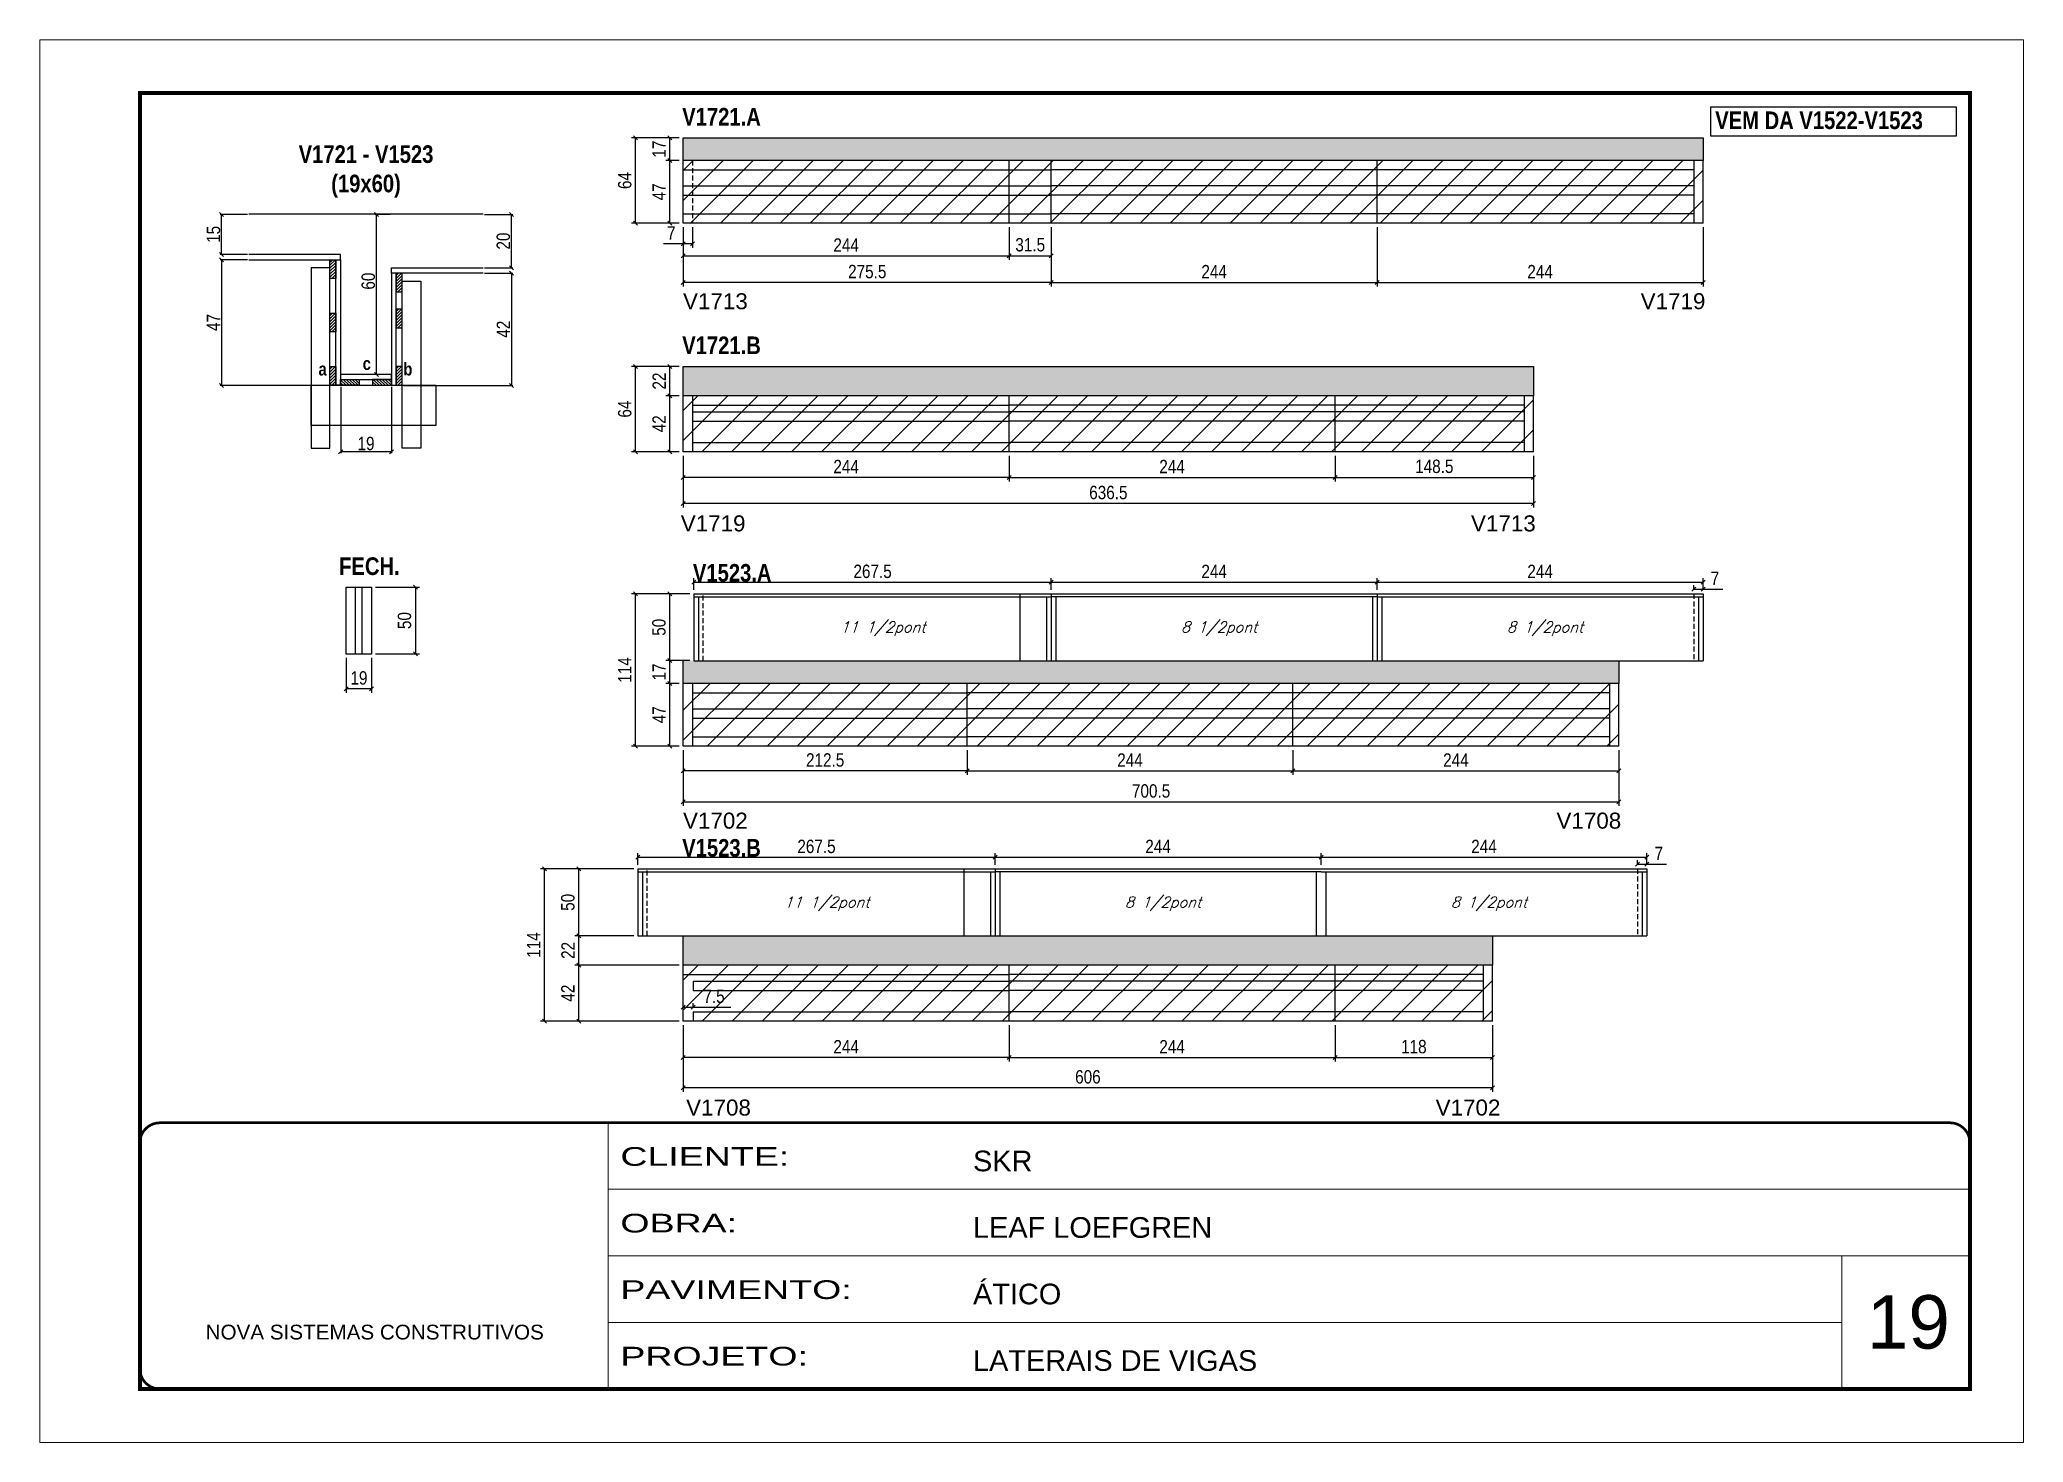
# Model space of a CAD drawing. Extents: x 3309 to 10008, y -2522 to 14608.
# Drawn here: x 6493 to 7978, y 8964 to 10014 of the extents above; entities that cross this region are included whole.
import ezdxf

# ---------------------------------------------------------------- set-up
doc = ezdxf.new("R2010")
doc.units = 0
for name, pattern in [('CONTINUO', [0]), ('DASHED', [0.75, 0.5, -0.25]), ('HIDDEN', [0.375, 0.25, -0.125])]:
    doc.linetypes.add(name, pattern=pattern)
for name, color, linetype in [('5', 5, 'Continuous'), ('COTA', 241, 'Continuous'), ('detalhes', 4, 'Continuous'), ('NOMENCLATURA', 7, 'Continuous'), ('Painéis', 200, 'Continuous'), ('SARR_2.2x7', 40, 'Continuous'), ('SARR_3.5x7', 81, 'Continuous'), ('texto', 7, 'Continuous')]:
    doc.layers.add(name, color=color, linetype=linetype)
for name, color, linetype, lineweight in [('CARIMBO', 255, 'Continuous', 9), ('CONCRETO', 251, 'Continuous', 25), ('Folhas', 255, 'Continuous', 9), ('Hachura', 251, 'Continuous', 9), ('SARRAFO DE PRESSAO', 251, 'DASHED', 9)]:
    doc.layers.add(name, color=color, linetype=linetype, lineweight=lineweight)
doc.styles.add('ARIAL', font='arial.ttf')
doc.styles.add('COTA TECNICA', font='techl___.ttf', dxfattribs={"height": 10})
doc.styles.add('COTA TECNICA 2X', font='techl___.ttf', dxfattribs={"height": 10})
doc.styles.add('Romans', font='romans.shx')
doc.styles.get("Standard").update_dxf_attribs({"font": 'arial.ttf'})
doc.styles.add('TECNICA', font='techb___.ttf', dxfattribs={"height": 10})
doc.styles.add('Tecnologia', font='')
doc.styles.get('Tecnologia').set_extended_font_data('Forgotten Futurist')
doc.dimstyles.new('PAINEL', dxfattribs={"dimtxt": 10, "dimasz": 3, "dimexe": 3, "dimexo": 3, "dimgap": 3, "dimtad": 1, "dimdec": 1, "dimzin": 12, "dimdsep": 46, "dimtxsty": 'COTA TECNICA', "dimblk1": 'OBLIQUE', "dimblk2": 'OBLIQUE', "dimsah": 1, "dimcen": 0.9, "dimclrd": 4, "dimclre": 4, "dimclrt": 240, "dimadec": 1, "dimazin": 3, "dimtfac": 1, "dimtdec": 1, "dimtmove": 0, "dimatfit": 3, "dimfxl": 1, "dimtolj": 1, "dimtzin": 12, "dimarcsym": 0})
doc.dimstyles.new('SECAO', dxfattribs={"dimscale": 0.333333, "dimtxt": 5, "dimasz": 9, "dimexe": 3, "dimexo": 3, "dimgap": 3, "dimtad": 1, "dimdec": 1, "dimlfac": 0.5, "dimzin": 12, "dimdsep": 46, "dimtxsty": 'COTA TECNICA 2X', "dimblk1": 'OBLIQUE', "dimblk2": 'OBLIQUE', "dimsah": 1, "dimcen": 0.9, "dimclrd": 4, "dimclre": 4, "dimclrt": 240, "dimadec": 1, "dimazin": 3, "dimtfac": 1, "dimtdec": 1, "dimtmove": 0, "dimatfit": 3, "dimfxl": 1, "dimtolj": 1, "dimtzin": 12, "dimarcsym": 0})
pattern_1 = [(135, (39953.6903, -113757.353), (-1.122532015, -1.122532015), [])]
pattern_2 = [(45, (-116802.018, -23466.7219), (-1.122532015, 1.122532015), [])]

msp = doc.modelspace()

# ---------------------------------------------------------------- texts
at = {"layer": '5', "linetype": 'Continuous'}
for s, p in [('V1713', (6974.49, 9811.77)), ('V1719', (7691.38, 9811.77)), ('V1719', (6972.81, 9645.46)), ('V1713', (7564.39, 9645.46)), ('V1702', (6974.49, 9422.94)), ('V1708', (7628.38, 9422.94)), ('V1708', (6976.84, 9208.16)), ('V1702', (7537.92, 9208.16))]:
    msp.add_text(s, height=12, rotation=0.00004, dxfattribs=at).set_placement(p)
at = {"layer": 'CARIMBO', "style": 'ARIAL'}
msp.add_text('19', height=40, dxfattribs=at).set_placement((7860.73, 9033.7))
at = {"layer": 'detalhes', "style": 'TECNICA'}
for s, p in [('c', (6734.7, 9766.29)), ('b', (6765.19, 9762.17)), ('a', (6701.63, 9762.18))]:
    msp.add_text(s, height=9.6, dxfattribs=at).set_placement(p)
at = {"layer": 'NOMENCLATURA', "style": 'TECNICA'}
for s, p in [('V1721.A', (6973.89, 9949.31)), ('VEM DA V1522-V1523', (7747.22, 9946.61)), ('V1721.B', (6973.89, 9778.17)), ('FECH.', (6717.05, 9612.84)), ('V1523.A', (6981.89, 9607.85)), ('V1523.B', (6973.89, 9401.95))]:
    msp.add_text(s, height=13.2, dxfattribs=at).set_placement(p)
at = {"layer": 'NOMENCLATURA', "insert": (6737.18, 9934.51), "char_height": 13.2, "attachment_point": 2, "style": 'TECNICA'}
msp.add_mtext_dynamic_manual_height_columns('V1721 - V1523\\P(19x60)', width=300.2766, gutter_width=1, heights=[0], dxfattribs=at)
at = {"layer": 'texto', "color": 2, "char_height": 8, "attachment_point": 5, "style": 'Romans'}
for s, insert in [('{\\Q19;\\C256;11 1/2pont}', (7124.1, 9572.57)), ('{\\Q19;\\C256;8 1/2pont}', (7375.85, 9572.57)), ('{\\Q19;\\C256;8 1/2pont}', (7619.85, 9572.57)), ('{\\Q19;\\C256;11 1/2pont}', (7082.1, 9366.66)), ('{\\Q19;\\C256;8 1/2pont}', (7333.85, 9366.66)), ('{\\Q19;\\C256;8 1/2pont}', (7577.85, 9366.66))]:
    msp.add_mtext(s, dxfattribs=dict(at, insert=insert))

# ---------------------------------------------------------------- blocks, each defined once
blk = doc.blocks.new('9999999999')
at = {"color": 30, "linetype": 'CONTINUO'}
for p, q in [((98564.6, 34230.2), (98564.6, 34429.4)), ((98564.6, 34379.6), (99584, 34379.6)), ((98564.6, 34329.8), (99488, 34329.8)), ((99584, 34329.8), (99488, 34329.8)), ((99488, 34329.8), (99488, 34230.2)), ((98564.6, 34280), (99488, 34280))]:
    blk.add_line(p, q, dxfattribs=at)
at = {"color": 30, "linetype": 'CONTINUO', "const_width": 2}
blk.add_lwpolyline([(99584, 34230.2), (99584, 34414.4, 0.414214), (99569, 34429.4), (98229, 34429.4, 0.414214), (98214, 34414.4), (98214, 34245.2, 0.414214), (98229, 34230.2), (99584, 34230.2)], format="xyb", dxfattribs=at)
at = {"layer": 'Folhas'}
blk.add_lwpolyline([(98139, 34190.2), (99624, 34190.2), (99624, 35240.2), (98139, 35240.2)], close=True, dxfattribs=at)
at = {"layer": 'Folhas', "color": 30, "const_width": 3}
blk.add_lwpolyline([(98214, 34230.2), (99584, 34230.2), (99584, 35200.2), (98214, 35200.2)], close=True, dxfattribs=at)
at = {"color": 7, "linetype": 'Continuous', "ltscale": 5, "style": 'ARIAL'}
for s, height, p in [('SKR', 15.48, (98837.7, 34393.1)), ('LEAF LOEFGREN', 15.483, (98837.7, 34343.3)), ('ÁTICO', 15.48, (98837.7, 34293.5)), ('NOVA SISTEMAS CONSTRUTIVOS', 11.059, (98263.2, 34267.2)), ('LATERAIS DE VIGAS', 15.483, (98837.7, 34243.7))]:
    blk.add_text(s, height=height, dxfattribs=at).set_placement(p)
at = {"layer": 'Folhas', "color": 7, "style": 'Tecnologia', "width": 1.5}
for s, p in [('CLIENTE:', (98573.7, 34397.2)), ('OBRA:', (98573.7, 34347.3)), ('PAVIMENTO:', (98573.7, 34297.5)), ('PROJETO:', (98573.7, 34247.7))]:
    blk.add_text(s, height=14, dxfattribs=at).set_placement(p)
blk = doc.blocks.new('_Oblique')
at = {"color": 0, "linetype": 'ByBlock', "lineweight": -2}
blk.add_line((-0.5, -0.5), (0.5, 0.5), dxfattribs=at)
blk = doc.blocks.new('*D3061')
at = {"layer": 'COTA', "color": 4, "lineweight": -2, "transparency": 16777216}
for p, q in [((6718.2, 9753.8), (6718.2, 9704.1)), ((6756.2, 9753.8), (6756.2, 9704.1)), ((6756.2, 9705.1), (6718.2, 9705.1))]:
    blk.add_line(p, q, dxfattribs=at)
at = {"layer": 'Defpoints', "color": 0, "transparency": 16777216}
for p in [(6718.2, 9754.8), (6756.2, 9754.8), (6718.2, 9705.1)]:
    blk.add_point(p, dxfattribs=at)
at = {"layer": 'COTA', "color": 4, "lineweight": -2, "transparency": 16777216, "xscale": 3, "yscale": 3, "zscale": 3, "rotation": 180}
blk.add_blockref('_Oblique', (6718.2, 9705.1), dxfattribs=at)
at = {"layer": 'COTA', "color": 4, "lineweight": -2, "transparency": 16777216, "xscale": 3, "yscale": 3, "zscale": 3}
blk.add_blockref('_Oblique', (6756.2, 9705.1), dxfattribs=at)
at = {"layer": 'COTA', "color": 240, "transparency": 16777216, "insert": (6737.2, 9711.2), "char_height": 10, "attachment_point": 5, "style": 'COTA TECNICA 2X'}
blk.add_mtext('\\A1;19', dxfattribs=at)
blk = doc.blocks.new('*D3062')
at = {"layer": 'COTA', "color": 4, "lineweight": -2, "transparency": 16777216}
for p, q in [((6648.5, 9848.8), (6628.1, 9848.8)), ((6629.1, 9848.8), (6629.1, 9754.8)), ((6709.2, 9754.8), (6628.1, 9754.8))]:
    blk.add_line(p, q, dxfattribs=at)
at = {"layer": 'Defpoints', "color": 0, "transparency": 16777216}
for p in [(6649.5, 9848.8), (6629.1, 9754.8), (6710.2, 9754.8, 0)]:
    blk.add_point(p, dxfattribs=at)
at = {"layer": 'COTA', "color": 4, "lineweight": -2, "transparency": 16777216, "xscale": 3, "yscale": 3, "zscale": 3}
for p, rotation in [((6629.1, 9848.8), 90), ((6629.1, 9754.8), 270)]:
    blk.add_blockref('_Oblique', p, dxfattribs=dict(at, rotation=rotation))
at = {"layer": 'COTA', "color": 240, "transparency": 16777216, "insert": (6623, 9801.8), "char_height": 10, "attachment_point": 5, "rotation": 90, "style": 'COTA TECNICA 2X'}
blk.add_mtext('\\A1;47', dxfattribs=at)
blk = doc.blocks.new('*D3063')
at = {"layer": 'COTA', "color": 4, "lineweight": -2, "transparency": 16777216}
for p, q in [((6825.9, 9838.8), (6847.1, 9838.8)), ((6846.1, 9838.8), (6846.1, 9754.8)), ((6765.2, 9754.8), (6847.1, 9754.8))]:
    blk.add_line(p, q, dxfattribs=at)
at = {"layer": 'Defpoints', "color": 0, "transparency": 16777216}
for p in [(6824.9, 9838.8), (6764.2, 9754.8, 0), (6846.1, 9754.8)]:
    blk.add_point(p, dxfattribs=at)
at = {"layer": 'COTA', "color": 4, "lineweight": -2, "transparency": 16777216, "xscale": 3, "yscale": 3, "zscale": 3}
for p, rotation in [((6846.1, 9838.8), 90), ((6846.1, 9754.8), 270)]:
    blk.add_blockref('_Oblique', p, dxfattribs=dict(at, rotation=rotation))
at = {"layer": 'COTA', "color": 240, "transparency": 16777216, "insert": (6840, 9796.8), "char_height": 10, "attachment_point": 5, "rotation": 90, "style": 'COTA TECNICA 2X'}
blk.add_mtext('\\A1;42', dxfattribs=at)
blk = doc.blocks.new('*D3064')
at = {"layer": 'COTA', "color": 4, "lineweight": -2, "transparency": 16777216}
for p, q in [((6755.2, 9882.8), (6744, 9882.8)), ((6745, 9762.8), (6745, 9882.8)), ((6755.2, 9762.8), (6744, 9762.8))]:
    blk.add_line(p, q, dxfattribs=at)
at = {"layer": 'Defpoints', "color": 0, "transparency": 16777216}
for p in [(6745, 9882.8), (6756.2, 9882.8), (6756.2, 9762.8)]:
    blk.add_point(p, dxfattribs=at)
at = {"layer": 'COTA', "color": 4, "lineweight": -2, "transparency": 16777216, "xscale": 3, "yscale": 3, "zscale": 3}
for p, rotation in [((6745, 9882.8), 90), ((6745, 9762.8), 270)]:
    blk.add_blockref('_Oblique', p, dxfattribs=dict(at, rotation=rotation))
at = {"layer": 'COTA', "color": 240, "transparency": 16777216, "insert": (6738.9, 9832.8), "char_height": 10, "attachment_point": 5, "rotation": 90, "style": 'COTA TECNICA 2X'}
blk.add_mtext('\\A1;60', dxfattribs=at)
blk = doc.blocks.new('*D3065')
at = {"layer": 'COTA', "color": 4, "lineweight": -2, "transparency": 16777216}
for p, q in [((6825.9, 9882.8), (6847.1, 9882.8)), ((6846.1, 9842.8), (6846.1, 9882.8)), ((6825.9, 9842.8), (6847.1, 9842.8))]:
    blk.add_line(p, q, dxfattribs=at)
at = {"layer": 'Defpoints', "color": 0, "transparency": 16777216}
for p in [(6824.9, 9882.8), (6846.1, 9882.8), (6824.9, 9842.8)]:
    blk.add_point(p, dxfattribs=at)
at = {"layer": 'COTA', "color": 4, "lineweight": -2, "transparency": 16777216, "xscale": 3, "yscale": 3, "zscale": 3}
for p, rotation in [((6846.1, 9882.8), 90), ((6846.1, 9842.8), 270)]:
    blk.add_blockref('_Oblique', p, dxfattribs=dict(at, rotation=rotation))
at = {"layer": 'COTA', "color": 240, "transparency": 16777216, "insert": (6840, 9862.8), "char_height": 10, "attachment_point": 5, "rotation": 90, "style": 'COTA TECNICA 2X'}
blk.add_mtext('\\A1;20', dxfattribs=at)
blk = doc.blocks.new('*D3078')
at = {"layer": 'COTA', "color": 4, "lineweight": -2, "transparency": 16777216}
for p, q in [((6648.5, 9882.8), (6628.1, 9882.8)), ((6629.1, 9852.8), (6629.1, 9882.8)), ((6648.5, 9852.8), (6628.1, 9852.8))]:
    blk.add_line(p, q, dxfattribs=at)
at = {"layer": 'Defpoints', "color": 0, "transparency": 16777216}
for p in [(6629.1, 9882.8), (6649.5, 9882.8), (6649.5, 9852.8)]:
    blk.add_point(p, dxfattribs=at)
at = {"layer": 'COTA', "color": 4, "lineweight": -2, "transparency": 16777216, "xscale": 3, "yscale": 3, "zscale": 3}
for p, rotation in [((6629.1, 9882.8), 90), ((6629.1, 9852.8), 270)]:
    blk.add_blockref('_Oblique', p, dxfattribs=dict(at, rotation=rotation))
at = {"layer": 'COTA', "color": 240, "transparency": 16777216, "insert": (6623, 9867.8), "char_height": 10, "attachment_point": 5, "rotation": 90, "style": 'COTA TECNICA 2X'}
blk.add_mtext('\\A1;15', dxfattribs=at)
blk = doc.blocks.new('*D3066')
at = {"layer": 'COTA', "color": 4, "linetype": 'ByBlock', "lineweight": -2, "transparency": 16777216}
for p, q in [((6974.6, 9873.1), (6974.6, 9828.8)), ((7250.1, 9873.1), (7250.1, 9828.8)), ((7250.1, 9831.8), (6974.6, 9831.8))]:
    blk.add_line(p, q, dxfattribs=at)
at = {"layer": 'Defpoints', "color": 0, "linetype": 'ByBlock', "transparency": 16777216}
for p in [(6974.6, 9876.1), (7250.1, 9876.1), (6974.6, 9831.8)]:
    blk.add_point(p, dxfattribs=at)
at = {"layer": 'COTA', "color": 4, "linetype": 'ByBlock', "lineweight": -2, "transparency": 16777216, "xscale": 3, "yscale": 3, "zscale": 3, "rotation": 180}
blk.add_blockref('_Oblique', (6974.6, 9831.8), dxfattribs=at)
at = {"layer": 'COTA', "color": 4, "linetype": 'ByBlock', "lineweight": -2, "transparency": 16777216, "xscale": 3, "yscale": 3, "zscale": 3}
blk.add_blockref('_Oblique', (7250.1, 9831.8), dxfattribs=at)
at = {"layer": 'COTA', "color": 240, "linetype": 'ByBlock', "transparency": 16777216, "insert": (7112.4, 9839.9), "char_height": 10, "attachment_point": 5, "style": 'COTA TECNICA'}
blk.add_mtext('\\A1;275.5', dxfattribs=at)
blk = doc.blocks.new('*D3067')
at = {"layer": 'COTA', "color": 4, "lineweight": -2, "transparency": 16777216}
for p, q in [((7250.1, 9873.1), (7250.1, 9828.8)), ((7494.1, 9873.1), (7494.1, 9828.8)), ((7250.1, 9831.8), (7494.1, 9831.8))]:
    blk.add_line(p, q, dxfattribs=at)
at = {"layer": 'Defpoints', "color": 0, "transparency": 16777216}
for p in [(7250.1, 9876.1, 0), (7494.1, 9876.1, 0), (7494.1, 9831.8)]:
    blk.add_point(p, dxfattribs=at)
at = {"layer": 'COTA', "color": 4, "lineweight": -2, "transparency": 16777216, "xscale": 3, "yscale": 3, "zscale": 3, "rotation": 180}
blk.add_blockref('_Oblique', (7250.1, 9831.8), dxfattribs=at)
at = {"layer": 'COTA', "color": 4, "lineweight": -2, "transparency": 16777216, "xscale": 3, "yscale": 3, "zscale": 3}
blk.add_blockref('_Oblique', (7494.1, 9831.8), dxfattribs=at)
at = {"layer": 'COTA', "color": 240, "transparency": 16777216, "insert": (7372.1, 9839.9), "char_height": 10, "attachment_point": 5, "style": 'COTA TECNICA'}
blk.add_mtext('\\A1;244', dxfattribs=at)
blk = doc.blocks.new('*D3068')
at = {"layer": 'COTA', "color": 4, "lineweight": -2, "transparency": 16777216}
for p, q in [((7494.1, 9873.1), (7494.1, 9828.8)), ((7738.1, 9873.1), (7738.1, 9828.8)), ((7494.1, 9831.8), (7738.1, 9831.8))]:
    blk.add_line(p, q, dxfattribs=at)
at = {"layer": 'Defpoints', "color": 0, "transparency": 16777216}
for p in [(7494.1, 9876.1, 0), (7738.1, 9876.1, 0), (7738.1, 9831.8)]:
    blk.add_point(p, dxfattribs=at)
at = {"layer": 'COTA', "color": 4, "lineweight": -2, "transparency": 16777216, "xscale": 3, "yscale": 3, "zscale": 3, "rotation": 180}
blk.add_blockref('_Oblique', (7494.1, 9831.8), dxfattribs=at)
at = {"layer": 'COTA', "color": 4, "lineweight": -2, "transparency": 16777216, "xscale": 3, "yscale": 3, "zscale": 3}
blk.add_blockref('_Oblique', (7738.1, 9831.8), dxfattribs=at)
at = {"layer": 'COTA', "color": 240, "transparency": 16777216, "insert": (7616.1, 9839.9), "char_height": 10, "attachment_point": 5, "style": 'COTA TECNICA'}
blk.add_mtext('\\A1;244', dxfattribs=at)
blk = doc.blocks.new('*D3079')
at = {"layer": 'COTA', "color": 4, "lineweight": -2, "transparency": 16777216}
for p, q in [((6971.6, 9923.1), (6961.7, 9923.1)), ((6964.7, 9876.1), (6964.7, 9923.1)), ((6971.6, 9876.1), (6961.7, 9876.1))]:
    blk.add_line(p, q, dxfattribs=at)
at = {"layer": 'Defpoints', "color": 0, "transparency": 16777216}
for p in [(6964.7, 9923.1), (6974.6, 9923.1), (6974.6, 9876.1)]:
    blk.add_point(p, dxfattribs=at)
at = {"layer": 'COTA', "color": 4, "lineweight": -2, "transparency": 16777216, "xscale": 3, "yscale": 3, "zscale": 3}
for p, rotation in [((6964.7, 9923.1), 90), ((6964.7, 9876.1), 270)]:
    blk.add_blockref('_Oblique', p, dxfattribs=dict(at, rotation=rotation))
at = {"layer": 'COTA', "color": 240, "transparency": 16777216, "insert": (6956.6, 9899.6), "char_height": 10, "attachment_point": 5, "rotation": 90, "style": 'COTA TECNICA'}
blk.add_mtext('\\A1;47', dxfattribs=at)
blk = doc.blocks.new('*D3080')
at = {"layer": 'COTA', "color": 4, "lineweight": -2, "transparency": 16777216}
for p, q in [((6971.6, 9940.1), (6961.7, 9940.1)), ((6964.7, 9923.1), (6964.7, 9940.1)), ((6971.6, 9923.1), (6961.7, 9923.1))]:
    blk.add_line(p, q, dxfattribs=at)
at = {"layer": 'Defpoints', "color": 0, "transparency": 16777216}
for p in [(6964.7, 9940.1), (6974.6, 9940.1), (6974.6, 9923.1)]:
    blk.add_point(p, dxfattribs=at)
at = {"layer": 'COTA', "color": 4, "lineweight": -2, "transparency": 16777216, "xscale": 3, "yscale": 3, "zscale": 3}
for p, rotation in [((6964.7, 9940.1), 90), ((6964.7, 9923.1), 270)]:
    blk.add_blockref('_Oblique', p, dxfattribs=dict(at, rotation=rotation))
at = {"layer": 'COTA', "color": 240, "transparency": 16777216, "insert": (6956.6, 9931.6), "char_height": 10, "attachment_point": 5, "rotation": 90, "style": 'COTA TECNICA'}
blk.add_mtext('\\A1;17', dxfattribs=at)
blk = doc.blocks.new('*D3081')
at = {"layer": 'COTA', "color": 4, "lineweight": -2, "transparency": 16777216}
for p, q in [((6971.6, 9940.1), (6936, 9940.1)), ((6939, 9876.1), (6939, 9940.1)), ((6971.6, 9876.1), (6936, 9876.1))]:
    blk.add_line(p, q, dxfattribs=at)
at = {"layer": 'Defpoints', "color": 0, "transparency": 16777216}
for p in [(6939, 9940.1), (6974.6, 9940.1), (6974.6, 9876.1)]:
    blk.add_point(p, dxfattribs=at)
at = {"layer": 'COTA', "color": 4, "lineweight": -2, "transparency": 16777216, "xscale": 3, "yscale": 3, "zscale": 3}
for p, rotation in [((6939, 9940.1), 90), ((6939, 9876.1), 270)]:
    blk.add_blockref('_Oblique', p, dxfattribs=dict(at, rotation=rotation))
at = {"layer": 'COTA', "color": 240, "transparency": 16777216, "insert": (6930.9, 9908.1), "char_height": 10, "attachment_point": 5, "rotation": 90, "style": 'COTA TECNICA'}
blk.add_mtext('\\A1;64', dxfattribs=at)
blk = doc.blocks.new('*D3082')
at = {"layer": 'COTA', "color": 4, "lineweight": -2, "transparency": 16777216}
for p, q in [((6974.6, 9873.1), (6974.6, 9848.7)), ((7218.6, 9873.1), (7218.6, 9848.7)), ((6974.6, 9851.7), (7218.6, 9851.7))]:
    blk.add_line(p, q, dxfattribs=at)
at = {"layer": 'Defpoints', "color": 0, "transparency": 16777216}
for p in [(6974.6, 9876.1, 0), (7218.6, 9876.1, 0), (7218.6, 9851.7)]:
    blk.add_point(p, dxfattribs=at)
at = {"layer": 'COTA', "color": 4, "lineweight": -2, "transparency": 16777216, "xscale": 3, "yscale": 3, "zscale": 3, "rotation": 180}
blk.add_blockref('_Oblique', (6974.6, 9851.7), dxfattribs=at)
at = {"layer": 'COTA', "color": 4, "lineweight": -2, "transparency": 16777216, "xscale": 3, "yscale": 3, "zscale": 3}
blk.add_blockref('_Oblique', (7218.6, 9851.7), dxfattribs=at)
at = {"layer": 'COTA', "color": 240, "transparency": 16777216, "insert": (7096.6, 9859.8), "char_height": 10, "attachment_point": 5, "style": 'COTA TECNICA'}
blk.add_mtext('\\A1;244', dxfattribs=at)
blk = doc.blocks.new('*D3083')
at = {"layer": 'COTA', "color": 4, "lineweight": -2, "transparency": 16777216}
for p, q in [((7218.6, 9873.1), (7218.6, 9848.7)), ((7250.1, 9873.1), (7250.1, 9848.7)), ((7218.6, 9851.7), (7250.1, 9851.7))]:
    blk.add_line(p, q, dxfattribs=at)
at = {"layer": 'Defpoints', "color": 0, "transparency": 16777216}
for p in [(7218.6, 9876.1, 0), (7250.1, 9876.1, 0), (7250.1, 9851.7)]:
    blk.add_point(p, dxfattribs=at)
at = {"layer": 'COTA', "color": 4, "lineweight": -2, "transparency": 16777216, "xscale": 3, "yscale": 3, "zscale": 3, "rotation": 180}
blk.add_blockref('_Oblique', (7218.6, 9851.7), dxfattribs=at)
at = {"layer": 'COTA', "color": 4, "lineweight": -2, "transparency": 16777216, "xscale": 3, "yscale": 3, "zscale": 3}
blk.add_blockref('_Oblique', (7250.1, 9851.7), dxfattribs=at)
at = {"layer": 'COTA', "color": 240, "transparency": 16777216, "insert": (7234.4, 9860), "char_height": 10, "attachment_point": 5, "style": 'COTA TECNICA'}
blk.add_mtext('\\A1;31.5', dxfattribs=at)
blk = doc.blocks.new('*D3069')
at = {"layer": 'COTA', "color": 4, "linetype": 'ByBlock', "lineweight": -2, "transparency": 16777216}
for p, q in [((6974.6, 9702), (6974.6, 9682.9)), ((7218.6, 9702), (7218.6, 9682.9)), ((7218.6, 9685.9), (6974.6, 9685.9))]:
    blk.add_line(p, q, dxfattribs=at)
at = {"layer": 'Defpoints', "color": 0, "linetype": 'ByBlock', "transparency": 16777216}
for p in [(6974.6, 9705), (7218.6, 9705), (6974.6, 9685.9)]:
    blk.add_point(p, dxfattribs=at)
at = {"layer": 'COTA', "color": 4, "linetype": 'ByBlock', "lineweight": -2, "transparency": 16777216, "xscale": 3, "yscale": 3, "zscale": 3, "rotation": 180}
blk.add_blockref('_Oblique', (6974.6, 9685.9), dxfattribs=at)
at = {"layer": 'COTA', "color": 4, "linetype": 'ByBlock', "lineweight": -2, "transparency": 16777216, "xscale": 3, "yscale": 3, "zscale": 3}
blk.add_blockref('_Oblique', (7218.6, 9685.9), dxfattribs=at)
at = {"layer": 'COTA', "color": 240, "linetype": 'ByBlock', "transparency": 16777216, "insert": (7096.6, 9694), "char_height": 10, "attachment_point": 5, "style": 'COTA TECNICA'}
blk.add_mtext('\\A1;244', dxfattribs=at)
blk = doc.blocks.new('*D3070')
at = {"layer": 'COTA', "color": 4, "lineweight": -2, "transparency": 16777216}
for p, q in [((7218.6, 9702), (7218.6, 9682.9)), ((7462.6, 9702), (7462.6, 9682.9)), ((7218.6, 9685.9), (7462.6, 9685.9))]:
    blk.add_line(p, q, dxfattribs=at)
at = {"layer": 'Defpoints', "color": 0, "transparency": 16777216}
for p in [(7218.6, 9705, 0), (7462.6, 9705, 0), (7462.6, 9685.9)]:
    blk.add_point(p, dxfattribs=at)
at = {"layer": 'COTA', "color": 4, "lineweight": -2, "transparency": 16777216, "xscale": 3, "yscale": 3, "zscale": 3, "rotation": 180}
blk.add_blockref('_Oblique', (7218.6, 9685.9), dxfattribs=at)
at = {"layer": 'COTA', "color": 4, "lineweight": -2, "transparency": 16777216, "xscale": 3, "yscale": 3, "zscale": 3}
blk.add_blockref('_Oblique', (7462.6, 9685.9), dxfattribs=at)
at = {"layer": 'COTA', "color": 240, "transparency": 16777216, "insert": (7340.6, 9694), "char_height": 10, "attachment_point": 5, "style": 'COTA TECNICA'}
blk.add_mtext('\\A1;244', dxfattribs=at)
blk = doc.blocks.new('*D3071')
at = {"layer": 'COTA', "color": 4, "lineweight": -2, "transparency": 16777216}
for p, q in [((7462.6, 9702), (7462.6, 9682.9)), ((7611.1, 9702), (7611.1, 9682.9)), ((7462.6, 9685.9), (7611.1, 9685.9))]:
    blk.add_line(p, q, dxfattribs=at)
at = {"layer": 'Defpoints', "color": 0, "transparency": 16777216}
for p in [(7462.6, 9705, 0), (7611.1, 9705, 0), (7611.1, 9685.9)]:
    blk.add_point(p, dxfattribs=at)
at = {"layer": 'COTA', "color": 4, "lineweight": -2, "transparency": 16777216, "xscale": 3, "yscale": 3, "zscale": 3, "rotation": 180}
blk.add_blockref('_Oblique', (7462.6, 9685.9), dxfattribs=at)
at = {"layer": 'COTA', "color": 4, "lineweight": -2, "transparency": 16777216, "xscale": 3, "yscale": 3, "zscale": 3}
blk.add_blockref('_Oblique', (7611.1, 9685.9), dxfattribs=at)
at = {"layer": 'COTA', "color": 240, "transparency": 16777216, "insert": (7536.9, 9694.1), "char_height": 10, "attachment_point": 5, "style": 'COTA TECNICA'}
blk.add_mtext('\\A1;148.5', dxfattribs=at)
blk = doc.blocks.new('*D3084')
at = {"layer": 'COTA', "color": 4, "lineweight": -2, "transparency": 16777216}
for p, q in [((6974.6, 9702), (6974.6, 9663.3)), ((7611.1, 9702), (7611.1, 9663.3)), ((7611.1, 9666.3), (6974.6, 9666.3))]:
    blk.add_line(p, q, dxfattribs=at)
at = {"layer": 'Defpoints', "color": 0, "transparency": 16777216}
for p in [(6974.6, 9705, 0), (7611.1, 9705, 0), (6974.6, 9666.3)]:
    blk.add_point(p, dxfattribs=at)
at = {"layer": 'COTA', "color": 4, "lineweight": -2, "transparency": 16777216, "xscale": 3, "yscale": 3, "zscale": 3, "rotation": 180}
blk.add_blockref('_Oblique', (6974.6, 9666.3), dxfattribs=at)
at = {"layer": 'COTA', "color": 4, "lineweight": -2, "transparency": 16777216, "xscale": 3, "yscale": 3, "zscale": 3}
blk.add_blockref('_Oblique', (7611.1, 9666.3), dxfattribs=at)
at = {"layer": 'COTA', "color": 240, "transparency": 16777216, "insert": (7292.9, 9674.5), "char_height": 10, "attachment_point": 5, "style": 'COTA TECNICA'}
blk.add_mtext('\\A1;636.5', dxfattribs=at)
blk = doc.blocks.new('*D3085')
at = {"layer": 'COTA', "color": 4, "lineweight": -2, "transparency": 16777216}
for p, q in [((6971.6, 9747), (6961.7, 9747)), ((6964.7, 9705), (6964.7, 9747)), ((6971.6, 9705), (6961.7, 9705))]:
    blk.add_line(p, q, dxfattribs=at)
at = {"layer": 'Defpoints', "color": 0, "transparency": 16777216}
for p in [(6964.7, 9747), (6974.6, 9747), (6974.6, 9705)]:
    blk.add_point(p, dxfattribs=at)
at = {"layer": 'COTA', "color": 4, "lineweight": -2, "transparency": 16777216, "xscale": 3, "yscale": 3, "zscale": 3}
for p, rotation in [((6964.7, 9747), 90), ((6964.7, 9705), 270)]:
    blk.add_blockref('_Oblique', p, dxfattribs=dict(at, rotation=rotation))
at = {"layer": 'COTA', "color": 240, "transparency": 16777216, "insert": (6956.6, 9726), "char_height": 10, "attachment_point": 5, "rotation": 90, "style": 'COTA TECNICA'}
blk.add_mtext('\\A1;42', dxfattribs=at)
blk = doc.blocks.new('*D3086')
at = {"layer": 'COTA', "color": 4, "lineweight": -2, "transparency": 16777216}
for p, q in [((6971.6, 9769), (6961.7, 9769)), ((6964.7, 9747), (6964.7, 9769)), ((6971.6, 9747), (6961.7, 9747))]:
    blk.add_line(p, q, dxfattribs=at)
at = {"layer": 'Defpoints', "color": 0, "transparency": 16777216}
for p in [(6964.7, 9769), (6974.6, 9769), (6974.6, 9747)]:
    blk.add_point(p, dxfattribs=at)
at = {"layer": 'COTA', "color": 4, "lineweight": -2, "transparency": 16777216, "xscale": 3, "yscale": 3, "zscale": 3}
for p, rotation in [((6964.7, 9769), 90), ((6964.7, 9747), 270)]:
    blk.add_blockref('_Oblique', p, dxfattribs=dict(at, rotation=rotation))
at = {"layer": 'COTA', "color": 240, "transparency": 16777216, "insert": (6956.7, 9758), "char_height": 10, "attachment_point": 5, "rotation": 90, "style": 'COTA TECNICA'}
blk.add_mtext('\\A1;22', dxfattribs=at)
blk = doc.blocks.new('*D3087')
at = {"layer": 'COTA', "color": 4, "lineweight": -2, "transparency": 16777216}
for p, q in [((6971.6, 9769), (6936, 9769)), ((6939, 9705), (6939, 9769)), ((6971.6, 9705), (6936, 9705))]:
    blk.add_line(p, q, dxfattribs=at)
at = {"layer": 'Defpoints', "color": 0, "transparency": 16777216}
for p in [(6939, 9769), (6974.6, 9769), (6974.6, 9705)]:
    blk.add_point(p, dxfattribs=at)
at = {"layer": 'COTA', "color": 4, "lineweight": -2, "transparency": 16777216, "xscale": 3, "yscale": 3, "zscale": 3}
for p, rotation in [((6939, 9769), 90), ((6939, 9705), 270)]:
    blk.add_blockref('_Oblique', p, dxfattribs=dict(at, rotation=rotation))
at = {"layer": 'COTA', "color": 240, "transparency": 16777216, "insert": (6930.9, 9737), "char_height": 10, "attachment_point": 5, "rotation": 90, "style": 'COTA TECNICA'}
blk.add_mtext('\\A1;64', dxfattribs=at)
blk = doc.blocks.new('*D3072')
at = {"layer": 'COTA', "color": 4, "linetype": 'ByBlock', "lineweight": -2, "transparency": 16777216}
for p, q in [((6974.6, 9481.7), (6974.6, 9463.2)), ((7187.1, 9481.7), (7187.1, 9463.2)), ((7187.1, 9466.2), (6974.6, 9466.2))]:
    blk.add_line(p, q, dxfattribs=at)
at = {"layer": 'Defpoints', "color": 0, "linetype": 'ByBlock', "transparency": 16777216}
for p in [(6974.6, 9484.7), (7187.1, 9484.7), (6974.6, 9466.2)]:
    blk.add_point(p, dxfattribs=at)
at = {"layer": 'COTA', "color": 4, "linetype": 'ByBlock', "lineweight": -2, "transparency": 16777216, "xscale": 3, "yscale": 3, "zscale": 3, "rotation": 180}
blk.add_blockref('_Oblique', (6974.6, 9466.2), dxfattribs=at)
at = {"layer": 'COTA', "color": 4, "linetype": 'ByBlock', "lineweight": -2, "transparency": 16777216, "xscale": 3, "yscale": 3, "zscale": 3}
blk.add_blockref('_Oblique', (7187.1, 9466.2), dxfattribs=at)
at = {"layer": 'COTA', "color": 240, "linetype": 'ByBlock', "transparency": 16777216, "insert": (7080.9, 9474.3), "char_height": 10, "attachment_point": 5, "style": 'COTA TECNICA'}
blk.add_mtext('\\A1;212.5', dxfattribs=at)
blk = doc.blocks.new('*D3073')
at = {"layer": 'COTA', "color": 4, "lineweight": -2, "transparency": 16777216}
for p, q in [((7187.1, 9481.7), (7187.1, 9463.2)), ((7431.1, 9481.7), (7431.1, 9463.2)), ((7187.1, 9466.2), (7431.1, 9466.2))]:
    blk.add_line(p, q, dxfattribs=at)
at = {"layer": 'Defpoints', "color": 0, "transparency": 16777216}
for p in [(7187.1, 9484.7, 0), (7431.1, 9484.7, 0), (7431.1, 9466.2)]:
    blk.add_point(p, dxfattribs=at)
at = {"layer": 'COTA', "color": 4, "lineweight": -2, "transparency": 16777216, "xscale": 3, "yscale": 3, "zscale": 3, "rotation": 180}
blk.add_blockref('_Oblique', (7187.1, 9466.2), dxfattribs=at)
at = {"layer": 'COTA', "color": 4, "lineweight": -2, "transparency": 16777216, "xscale": 3, "yscale": 3, "zscale": 3}
blk.add_blockref('_Oblique', (7431.1, 9466.2), dxfattribs=at)
at = {"layer": 'COTA', "color": 240, "transparency": 16777216, "insert": (7309.1, 9474.3), "char_height": 10, "attachment_point": 5, "style": 'COTA TECNICA'}
blk.add_mtext('\\A1;244', dxfattribs=at)
blk = doc.blocks.new('*D3074')
at = {"layer": 'COTA', "color": 4, "lineweight": -2, "transparency": 16777216}
for p, q in [((7431.1, 9481.7), (7431.1, 9463.2)), ((7675.1, 9481.7), (7675.1, 9463.2)), ((7431.1, 9466.2), (7675.1, 9466.2))]:
    blk.add_line(p, q, dxfattribs=at)
at = {"layer": 'Defpoints', "color": 0, "transparency": 16777216}
for p in [(7431.1, 9484.7, 0), (7675.1, 9484.7, 0), (7675.1, 9466.2)]:
    blk.add_point(p, dxfattribs=at)
at = {"layer": 'COTA', "color": 4, "lineweight": -2, "transparency": 16777216, "xscale": 3, "yscale": 3, "zscale": 3, "rotation": 180}
blk.add_blockref('_Oblique', (7431.1, 9466.2), dxfattribs=at)
at = {"layer": 'COTA', "color": 4, "lineweight": -2, "transparency": 16777216, "xscale": 3, "yscale": 3, "zscale": 3}
blk.add_blockref('_Oblique', (7675.1, 9466.2), dxfattribs=at)
at = {"layer": 'COTA', "color": 240, "transparency": 16777216, "insert": (7553.1, 9474.3), "char_height": 10, "attachment_point": 5, "style": 'COTA TECNICA'}
blk.add_mtext('\\A1;244', dxfattribs=at)
blk = doc.blocks.new('*D3088')
at = {"layer": 'COTA', "color": 4, "lineweight": -2, "transparency": 16777216}
for p, q in [((6971.6, 9531.7), (6961.7, 9531.7)), ((6964.7, 9484.7), (6964.7, 9531.7)), ((6971.6, 9484.7), (6961.7, 9484.7))]:
    blk.add_line(p, q, dxfattribs=at)
at = {"layer": 'Defpoints', "color": 0, "transparency": 16777216}
for p in [(6964.7, 9531.7), (6974.6, 9531.7), (6974.6, 9484.7)]:
    blk.add_point(p, dxfattribs=at)
at = {"layer": 'COTA', "color": 4, "lineweight": -2, "transparency": 16777216, "xscale": 3, "yscale": 3, "zscale": 3}
for p, rotation in [((6964.7, 9531.7), 90), ((6964.7, 9484.7), 270)]:
    blk.add_blockref('_Oblique', p, dxfattribs=dict(at, rotation=rotation))
at = {"layer": 'COTA', "color": 240, "transparency": 16777216, "insert": (6956.6, 9508.2), "char_height": 10, "attachment_point": 5, "rotation": 90, "style": 'COTA TECNICA'}
blk.add_mtext('\\A1;47', dxfattribs=at)
blk = doc.blocks.new('*D3089')
at = {"layer": 'COTA', "color": 4, "lineweight": -2, "transparency": 16777216}
for p, q in [((6971.6, 9548.7), (6961.7, 9548.7)), ((6964.7, 9531.7), (6964.7, 9548.7)), ((6971.6, 9531.7), (6961.7, 9531.7))]:
    blk.add_line(p, q, dxfattribs=at)
at = {"layer": 'Defpoints', "color": 0, "transparency": 16777216}
for p in [(6964.7, 9548.7), (6974.6, 9548.7), (6974.6, 9531.7)]:
    blk.add_point(p, dxfattribs=at)
at = {"layer": 'COTA', "color": 4, "lineweight": -2, "transparency": 16777216, "xscale": 3, "yscale": 3, "zscale": 3}
for p, rotation in [((6964.7, 9548.7), 90), ((6964.7, 9531.7), 270)]:
    blk.add_blockref('_Oblique', p, dxfattribs=dict(at, rotation=rotation))
at = {"layer": 'COTA', "color": 240, "transparency": 16777216, "insert": (6956.6, 9540.2), "char_height": 10, "attachment_point": 5, "rotation": 90, "style": 'COTA TECNICA'}
blk.add_mtext('\\A1;17', dxfattribs=at)
blk = doc.blocks.new('*D3090')
at = {"layer": 'COTA', "color": 4, "lineweight": -2, "transparency": 16777216}
for p, q in [((6979.6, 9598.7), (6936, 9598.7)), ((6939, 9484.7), (6939, 9598.7)), ((6971.6, 9484.7), (6936, 9484.7))]:
    blk.add_line(p, q, dxfattribs=at)
at = {"layer": 'Defpoints', "color": 0, "transparency": 16777216}
for p in [(6939, 9598.7), (6982.6, 9598.7), (6974.6, 9484.7)]:
    blk.add_point(p, dxfattribs=at)
at = {"layer": 'COTA', "color": 4, "lineweight": -2, "transparency": 16777216, "xscale": 3, "yscale": 3, "zscale": 3}
for p, rotation in [((6939, 9598.7), 90), ((6939, 9484.7), 270)]:
    blk.add_blockref('_Oblique', p, dxfattribs=dict(at, rotation=rotation))
at = {"layer": 'COTA', "color": 240, "transparency": 16777216, "insert": (6930.9, 9541.7), "char_height": 10, "attachment_point": 5, "rotation": 90, "style": 'COTA TECNICA'}
blk.add_mtext('\\A1;114', dxfattribs=at)
blk = doc.blocks.new('*D3091')
at = {"layer": 'COTA', "color": 4, "lineweight": -2, "transparency": 16777216}
for p, q in [((6974.6, 9481.7), (6974.6, 9440)), ((7675.1, 9481.7), (7675.1, 9440)), ((6974.6, 9443), (7675.1, 9443))]:
    blk.add_line(p, q, dxfattribs=at)
at = {"layer": 'Defpoints', "color": 0, "transparency": 16777216}
for p in [(6974.6, 9484.7), (7675.1, 9484.7), (7675.1, 9443)]:
    blk.add_point(p, dxfattribs=at)
at = {"layer": 'COTA', "color": 4, "lineweight": -2, "transparency": 16777216, "xscale": 3, "yscale": 3, "zscale": 3, "rotation": 180}
blk.add_blockref('_Oblique', (6974.6, 9443), dxfattribs=at)
at = {"layer": 'COTA', "color": 4, "lineweight": -2, "transparency": 16777216, "xscale": 3, "yscale": 3, "zscale": 3}
blk.add_blockref('_Oblique', (7675.1, 9443), dxfattribs=at)
at = {"layer": 'COTA', "color": 240, "transparency": 16777216, "insert": (7324.9, 9451.1), "char_height": 10, "attachment_point": 5, "style": 'COTA TECNICA'}
blk.add_mtext('\\A1;700.5', dxfattribs=at)
blk = doc.blocks.new('*D3075')
at = {"layer": 'COTA', "color": 4, "linetype": 'ByBlock', "lineweight": -2, "transparency": 16777216}
for p, q in [((6974.6, 9275.8), (6974.6, 9248.6)), ((7218.6, 9275.8), (7218.6, 9248.6)), ((7218.6, 9251.6), (6974.6, 9251.6))]:
    blk.add_line(p, q, dxfattribs=at)
at = {"layer": 'Defpoints', "color": 0, "linetype": 'ByBlock', "transparency": 16777216}
for p in [(6974.6, 9278.8), (7218.6, 9278.8), (6974.6, 9251.6)]:
    blk.add_point(p, dxfattribs=at)
at = {"layer": 'COTA', "color": 4, "linetype": 'ByBlock', "lineweight": -2, "transparency": 16777216, "xscale": 3, "yscale": 3, "zscale": 3, "rotation": 180}
blk.add_blockref('_Oblique', (6974.6, 9251.6), dxfattribs=at)
at = {"layer": 'COTA', "color": 4, "linetype": 'ByBlock', "lineweight": -2, "transparency": 16777216, "xscale": 3, "yscale": 3, "zscale": 3}
blk.add_blockref('_Oblique', (7218.6, 9251.6), dxfattribs=at)
at = {"layer": 'COTA', "color": 240, "linetype": 'ByBlock', "transparency": 16777216, "insert": (7096.6, 9259.7), "char_height": 10, "attachment_point": 5, "style": 'COTA TECNICA'}
blk.add_mtext('\\A1;244', dxfattribs=at)
blk = doc.blocks.new('*D3076')
at = {"layer": 'COTA', "color": 4, "lineweight": -2, "transparency": 16777216}
for p, q in [((7218.6, 9275.8), (7218.6, 9248.6)), ((7462.6, 9275.8), (7462.6, 9248.6)), ((7218.6, 9251.6), (7462.6, 9251.6))]:
    blk.add_line(p, q, dxfattribs=at)
at = {"layer": 'Defpoints', "color": 0, "transparency": 16777216}
for p in [(7218.6, 9278.8, 0), (7462.6, 9278.8, 0), (7462.6, 9251.6)]:
    blk.add_point(p, dxfattribs=at)
at = {"layer": 'COTA', "color": 4, "lineweight": -2, "transparency": 16777216, "xscale": 3, "yscale": 3, "zscale": 3, "rotation": 180}
blk.add_blockref('_Oblique', (7218.6, 9251.6), dxfattribs=at)
at = {"layer": 'COTA', "color": 4, "lineweight": -2, "transparency": 16777216, "xscale": 3, "yscale": 3, "zscale": 3}
blk.add_blockref('_Oblique', (7462.6, 9251.6), dxfattribs=at)
at = {"layer": 'COTA', "color": 240, "transparency": 16777216, "insert": (7340.6, 9259.7), "char_height": 10, "attachment_point": 5, "style": 'COTA TECNICA'}
blk.add_mtext('\\A1;244', dxfattribs=at)
blk = doc.blocks.new('*D3077')
at = {"layer": 'COTA', "color": 4, "lineweight": -2, "transparency": 16777216}
for p, q in [((7462.6, 9275.8), (7462.6, 9248.6)), ((7580.6, 9275.8), (7580.6, 9248.6)), ((7462.6, 9251.6), (7580.6, 9251.6))]:
    blk.add_line(p, q, dxfattribs=at)
at = {"layer": 'Defpoints', "color": 0, "transparency": 16777216}
for p in [(7462.6, 9278.8, 0), (7580.6, 9278.8, 0), (7580.6, 9251.6)]:
    blk.add_point(p, dxfattribs=at)
at = {"layer": 'COTA', "color": 4, "lineweight": -2, "transparency": 16777216, "xscale": 3, "yscale": 3, "zscale": 3, "rotation": 180}
blk.add_blockref('_Oblique', (7462.6, 9251.6), dxfattribs=at)
at = {"layer": 'COTA', "color": 4, "lineweight": -2, "transparency": 16777216, "xscale": 3, "yscale": 3, "zscale": 3}
blk.add_blockref('_Oblique', (7580.6, 9251.6), dxfattribs=at)
at = {"layer": 'COTA', "color": 240, "transparency": 16777216, "insert": (7521.6, 9259.7), "char_height": 10, "attachment_point": 5, "style": 'COTA TECNICA'}
blk.add_mtext('\\A1;118', dxfattribs=at)
blk = doc.blocks.new('*D3092')
at = {"layer": 'COTA', "color": 4, "lineweight": -2, "transparency": 16777216}
for p, q in [((6974.6, 9275.8), (6974.6, 9226)), ((7580.6, 9275.8), (7580.6, 9226)), ((7580.6, 9229), (6974.6, 9229))]:
    blk.add_line(p, q, dxfattribs=at)
at = {"layer": 'Defpoints', "color": 0, "transparency": 16777216}
for p in [(6974.6, 9278.8, 0), (7580.6, 9278.8, 0), (6974.6, 9229)]:
    blk.add_point(p, dxfattribs=at)
at = {"layer": 'COTA', "color": 4, "lineweight": -2, "transparency": 16777216, "xscale": 3, "yscale": 3, "zscale": 3, "rotation": 180}
blk.add_blockref('_Oblique', (6974.6, 9229), dxfattribs=at)
at = {"layer": 'COTA', "color": 4, "lineweight": -2, "transparency": 16777216, "xscale": 3, "yscale": 3, "zscale": 3}
blk.add_blockref('_Oblique', (7580.6, 9229), dxfattribs=at)
at = {"layer": 'COTA', "color": 240, "transparency": 16777216, "insert": (7277.6, 9237.1), "char_height": 10, "attachment_point": 5, "style": 'COTA TECNICA'}
blk.add_mtext('\\A1;606', dxfattribs=at)
blk = doc.blocks.new('*D3093')
at = {"layer": 'COTA', "color": 4, "lineweight": -2, "transparency": 16777216}
for p, q in [((6971.6, 9320.8), (6893.4, 9320.8)), ((6896.4, 9278.8), (6896.4, 9320.8)), ((6971.6, 9278.8), (6893.4, 9278.8))]:
    blk.add_line(p, q, dxfattribs=at)
at = {"layer": 'Defpoints', "color": 0, "transparency": 16777216}
for p in [(6896.4, 9320.8), (6974.6, 9320.8), (6974.6, 9278.8)]:
    blk.add_point(p, dxfattribs=at)
at = {"layer": 'COTA', "color": 4, "lineweight": -2, "transparency": 16777216, "xscale": 3, "yscale": 3, "zscale": 3}
for p, rotation in [((6896.4, 9320.8), 90), ((6896.4, 9278.8), 270)]:
    blk.add_blockref('_Oblique', p, dxfattribs=dict(at, rotation=rotation))
at = {"layer": 'COTA', "color": 240, "transparency": 16777216, "insert": (6888.3, 9299.8), "char_height": 10, "attachment_point": 5, "rotation": 90, "style": 'COTA TECNICA'}
blk.add_mtext('\\A1;42', dxfattribs=at)
blk = doc.blocks.new('*D3094')
at = {"layer": 'COTA', "color": 4, "lineweight": -2, "transparency": 16777216}
for p, q in [((6937.6, 9342.8), (6893.4, 9342.8)), ((6896.4, 9320.8), (6896.4, 9342.8)), ((6971.6, 9320.8), (6893.4, 9320.8))]:
    blk.add_line(p, q, dxfattribs=at)
at = {"layer": 'Defpoints', "color": 0, "transparency": 16777216}
for p in [(6896.4, 9342.8), (6940.6, 9342.8), (6974.6, 9320.8)]:
    blk.add_point(p, dxfattribs=at)
at = {"layer": 'COTA', "color": 4, "lineweight": -2, "transparency": 16777216, "xscale": 3, "yscale": 3, "zscale": 3}
for p, rotation in [((6896.4, 9342.8), 90), ((6896.4, 9320.8), 270)]:
    blk.add_blockref('_Oblique', p, dxfattribs=dict(at, rotation=rotation))
at = {"layer": 'COTA', "color": 240, "transparency": 16777216, "insert": (6888.4, 9331.8), "char_height": 10, "attachment_point": 5, "rotation": 90, "style": 'COTA TECNICA'}
blk.add_mtext('\\A1;22', dxfattribs=at)
blk = doc.blocks.new('*D3095')
at = {"layer": 'COTA', "color": 4, "lineweight": -2, "transparency": 16777216}
for p, q in [((6937.6, 9392.8), (6867.8, 9392.8)), ((6870.8, 9278.8), (6870.8, 9392.8)), ((6971.6, 9278.8), (6867.8, 9278.8))]:
    blk.add_line(p, q, dxfattribs=at)
at = {"layer": 'Defpoints', "color": 0, "transparency": 16777216}
for p in [(6870.8, 9392.8), (6940.6, 9392.8), (6974.6, 9278.8)]:
    blk.add_point(p, dxfattribs=at)
at = {"layer": 'COTA', "color": 4, "lineweight": -2, "transparency": 16777216, "xscale": 3, "yscale": 3, "zscale": 3}
for p, rotation in [((6870.8, 9392.8), 90), ((6870.8, 9278.8), 270)]:
    blk.add_blockref('_Oblique', p, dxfattribs=dict(at, rotation=rotation))
at = {"layer": 'COTA', "color": 240, "transparency": 16777216, "insert": (6862.7, 9335.8), "char_height": 10, "attachment_point": 5, "rotation": 90, "style": 'COTA TECNICA'}
blk.add_mtext('\\A1;114', dxfattribs=at)
blk = doc.blocks.new('*D3096')
at = {"layer": 'COTA', "color": 4, "lineweight": -2, "transparency": 16777216}
for p, q in [((6974.6, 9281.8), (6974.6, 9292.3)), ((6974.6, 9289.3), (6982.1, 9289.3)), ((6982.1, 9288.8), (6982.1, 9292.3)), ((6982.1, 9289.3), (7010.3, 9289.3))]:
    blk.add_line(p, q, dxfattribs=at)
at = {"layer": 'Defpoints', "color": 0, "transparency": 16777216}
for p in [(6982.1, 9289.3), (6982.1, 9285.8), (6974.6, 9278.8)]:
    blk.add_point(p, dxfattribs=at)
at = {"layer": 'COTA', "color": 4, "lineweight": -2, "transparency": 16777216, "xscale": 3, "yscale": 3, "zscale": 3, "rotation": 180}
blk.add_blockref('_Oblique', (6974.6, 9289.3), dxfattribs=at)
at = {"layer": 'COTA', "color": 4, "lineweight": -2, "transparency": 16777216, "xscale": 3, "yscale": 3, "zscale": 3}
blk.add_blockref('_Oblique', (6982.1, 9289.3), dxfattribs=at)
at = {"layer": 'COTA', "color": 240, "transparency": 16777216, "insert": (6997.7, 9297.4), "char_height": 10, "attachment_point": 5, "style": 'COTA TECNICA'}
blk.add_mtext('\\A1;7.5', dxfattribs=at)
blk = doc.blocks.new('*D3097')
at = {"layer": 'COTA', "color": 4, "lineweight": -2, "transparency": 16777216}
for p, q in [((6974.6, 9860.7), (6959.9, 9860.7)), ((6974.6, 9873.1), (6974.6, 9857.7)), ((6981.6, 9860.7), (6974.6, 9860.7)), ((6981.6, 9873.1), (6981.6, 9857.7))]:
    blk.add_line(p, q, dxfattribs=at)
at = {"layer": 'Defpoints', "color": 0, "transparency": 16777216}
for p in [(6974.6, 9876.1), (6981.6, 9876.1), (6974.6, 9860.7)]:
    blk.add_point(p, dxfattribs=at)
at = {"layer": 'COTA', "color": 4, "lineweight": -2, "transparency": 16777216, "xscale": 3, "yscale": 3, "zscale": 3, "rotation": 180}
blk.add_blockref('_Oblique', (6974.6, 9860.7), dxfattribs=at)
at = {"layer": 'COTA', "color": 4, "lineweight": -2, "transparency": 16777216, "xscale": 3, "yscale": 3, "zscale": 3}
blk.add_blockref('_Oblique', (6981.6, 9860.7), dxfattribs=at)
at = {"layer": 'COTA', "color": 240, "transparency": 16777216, "insert": (6965.7, 9868.8), "char_height": 10, "attachment_point": 5, "style": 'COTA TECNICA'}
blk.add_mtext('\\A1;7', dxfattribs=at)
blk = doc.blocks.new('*D3098')
at = {"layer": 'COTA', "color": 4, "lineweight": -2, "transparency": 16777216}
for p, q in [((6982.6, 9601.7), (6982.6, 9610.4)), ((7250.1, 9601.7), (7250.1, 9610.4)), ((6982.6, 9607.4), (7250.1, 9607.4))]:
    blk.add_line(p, q, dxfattribs=at)
at = {"layer": 'Defpoints', "color": 0, "transparency": 16777216}
for p in [(6982.6, 9598.7), (7250.1, 9607.4), (7250.1, 9598.7)]:
    blk.add_point(p, dxfattribs=at)
at = {"layer": 'COTA', "color": 4, "lineweight": -2, "transparency": 16777216, "xscale": 3, "yscale": 3, "zscale": 3, "rotation": 180}
blk.add_blockref('_Oblique', (6982.6, 9607.4), dxfattribs=at)
at = {"layer": 'COTA', "color": 4, "lineweight": -2, "transparency": 16777216, "xscale": 3, "yscale": 3, "zscale": 3}
blk.add_blockref('_Oblique', (7250.1, 9607.4), dxfattribs=at)
at = {"layer": 'COTA', "color": 240, "transparency": 16777216, "insert": (7116.4, 9615.5), "char_height": 10, "attachment_point": 5, "style": 'COTA TECNICA'}
blk.add_mtext('\\A1;267.5', dxfattribs=at)
blk = doc.blocks.new('*D3099')
at = {"layer": 'COTA', "color": 4, "lineweight": -2, "transparency": 16777216}
for p, q in [((7250.1, 9601.7), (7250.1, 9610.4)), ((7494.1, 9601.7), (7494.1, 9610.4)), ((7250.1, 9607.4), (7494.1, 9607.4))]:
    blk.add_line(p, q, dxfattribs=at)
at = {"layer": 'Defpoints', "color": 0, "transparency": 16777216}
for p in [(7250.1, 9598.7), (7494.1, 9607.4), (7494.1, 9598.7)]:
    blk.add_point(p, dxfattribs=at)
at = {"layer": 'COTA', "color": 4, "lineweight": -2, "transparency": 16777216, "xscale": 3, "yscale": 3, "zscale": 3, "rotation": 180}
blk.add_blockref('_Oblique', (7250.1, 9607.4), dxfattribs=at)
at = {"layer": 'COTA', "color": 4, "lineweight": -2, "transparency": 16777216, "xscale": 3, "yscale": 3, "zscale": 3}
blk.add_blockref('_Oblique', (7494.1, 9607.4), dxfattribs=at)
at = {"layer": 'COTA', "color": 240, "transparency": 16777216, "insert": (7372.1, 9615.5), "char_height": 10, "attachment_point": 5, "style": 'COTA TECNICA'}
blk.add_mtext('\\A1;244', dxfattribs=at)
blk = doc.blocks.new('*D3100')
at = {"layer": 'COTA', "color": 4, "lineweight": -2, "transparency": 16777216}
for p, q in [((7494.1, 9601.7), (7494.1, 9610.4)), ((7738.1, 9601.7), (7738.1, 9610.4)), ((7494.1, 9607.4), (7738.1, 9607.4))]:
    blk.add_line(p, q, dxfattribs=at)
at = {"layer": 'Defpoints', "color": 0, "transparency": 16777216}
for p in [(7494.1, 9598.7), (7738.1, 9607.4), (7738.1, 9598.7)]:
    blk.add_point(p, dxfattribs=at)
at = {"layer": 'COTA', "color": 4, "lineweight": -2, "transparency": 16777216, "xscale": 3, "yscale": 3, "zscale": 3, "rotation": 180}
blk.add_blockref('_Oblique', (7494.1, 9607.4), dxfattribs=at)
at = {"layer": 'COTA', "color": 4, "lineweight": -2, "transparency": 16777216, "xscale": 3, "yscale": 3, "zscale": 3}
blk.add_blockref('_Oblique', (7738.1, 9607.4), dxfattribs=at)
at = {"layer": 'COTA', "color": 240, "transparency": 16777216, "insert": (7616.1, 9615.5), "char_height": 10, "attachment_point": 5, "style": 'COTA TECNICA'}
blk.add_mtext('\\A1;244', dxfattribs=at)
blk = doc.blocks.new('*D3101')
at = {"layer": 'COTA', "color": 4, "lineweight": -2, "transparency": 16777216}
for p, q in [((6979.6, 9598.7), (6961.7, 9598.7)), ((6964.7, 9548.7), (6964.7, 9598.7)), ((6979.6, 9548.7), (6961.7, 9548.7))]:
    blk.add_line(p, q, dxfattribs=at)
at = {"layer": 'Defpoints', "color": 0, "transparency": 16777216}
for p in [(6964.7, 9598.7), (6982.6, 9598.7), (6982.6, 9548.7)]:
    blk.add_point(p, dxfattribs=at)
at = {"layer": 'COTA', "color": 4, "lineweight": -2, "transparency": 16777216, "xscale": 3, "yscale": 3, "zscale": 3}
for p, rotation in [((6964.7, 9598.7), 90), ((6964.7, 9548.7), 270)]:
    blk.add_blockref('_Oblique', p, dxfattribs=dict(at, rotation=rotation))
at = {"layer": 'COTA', "color": 240, "transparency": 16777216, "insert": (6956.5, 9573.7), "char_height": 10, "attachment_point": 5, "rotation": 90, "style": 'COTA TECNICA'}
blk.add_mtext('\\A1;50', dxfattribs=at)
blk = doc.blocks.new('*D3102')
at = {"layer": 'COTA', "color": 4, "lineweight": -2, "transparency": 16777216}
for p, q in [((7731.1, 9601.7), (7731.1, 9605.2)), ((7731.1, 9602.2), (7738.1, 9602.2)), ((7738.1, 9601.7), (7738.1, 9605.2)), ((7738.1, 9602.2), (7752.8, 9602.2))]:
    blk.add_line(p, q, dxfattribs=at)
at = {"layer": 'Defpoints', "color": 0, "transparency": 16777216}
for p in [(7731.1, 9598.7), (7738.1, 9602.2), (7738.1, 9598.7)]:
    blk.add_point(p, dxfattribs=at)
at = {"layer": 'COTA', "color": 4, "lineweight": -2, "transparency": 16777216, "xscale": 3, "yscale": 3, "zscale": 3, "rotation": 180}
blk.add_blockref('_Oblique', (7731.1, 9602.2), dxfattribs=at)
at = {"layer": 'COTA', "color": 4, "lineweight": -2, "transparency": 16777216, "xscale": 3, "yscale": 3, "zscale": 3}
blk.add_blockref('_Oblique', (7738.1, 9602.2), dxfattribs=at)
at = {"layer": 'COTA', "color": 240, "transparency": 16777216, "insert": (7747, 9610.3), "char_height": 10, "attachment_point": 5, "style": 'COTA TECNICA'}
blk.add_mtext('\\A1;7', dxfattribs=at)
blk = doc.blocks.new('*D3103')
at = {"layer": 'COTA', "color": 4, "lineweight": -2, "transparency": 16777216}
for p, q in [((6722.4, 9550.7), (6722.4, 9524.6)), ((6741.4, 9550.7), (6741.4, 9524.6)), ((6741.4, 9527.6), (6722.4, 9527.6))]:
    blk.add_line(p, q, dxfattribs=at)
at = {"layer": 'Defpoints', "color": 0, "transparency": 16777216}
for p in [(6722.4, 9553.7), (6741.4, 9553.7), (6722.4, 9527.6)]:
    blk.add_point(p, dxfattribs=at)
at = {"layer": 'COTA', "color": 4, "lineweight": -2, "transparency": 16777216, "xscale": 3, "yscale": 3, "zscale": 3, "rotation": 180}
blk.add_blockref('_Oblique', (6722.4, 9527.6), dxfattribs=at)
at = {"layer": 'COTA', "color": 4, "lineweight": -2, "transparency": 16777216, "xscale": 3, "yscale": 3, "zscale": 3}
blk.add_blockref('_Oblique', (6741.4, 9527.6), dxfattribs=at)
at = {"layer": 'COTA', "color": 240, "transparency": 16777216, "insert": (6731.9, 9535.7), "char_height": 10, "attachment_point": 5, "style": 'COTA TECNICA'}
blk.add_mtext('\\A1;19', dxfattribs=at)
blk = doc.blocks.new('*D3104')
at = {"layer": 'COTA', "color": 4, "lineweight": -2, "transparency": 16777216}
for p, q in [((6744.4, 9603.7), (6777.2, 9603.7)), ((6774.2, 9603.7), (6774.2, 9553.7)), ((6744.4, 9553.7), (6777.2, 9553.7))]:
    blk.add_line(p, q, dxfattribs=at)
at = {"layer": 'Defpoints', "color": 0, "transparency": 16777216}
for p in [(6741.4, 9603.7), (6741.4, 9553.7), (6774.2, 9553.7)]:
    blk.add_point(p, dxfattribs=at)
at = {"layer": 'COTA', "color": 4, "lineweight": -2, "transparency": 16777216, "xscale": 3, "yscale": 3, "zscale": 3}
for p, rotation in [((6774.2, 9603.7), 90), ((6774.2, 9553.7), 270)]:
    blk.add_blockref('_Oblique', p, dxfattribs=dict(at, rotation=rotation))
at = {"layer": 'COTA', "color": 240, "transparency": 16777216, "insert": (6766, 9578.7), "char_height": 10, "attachment_point": 5, "rotation": 90, "style": 'COTA TECNICA'}
blk.add_mtext('\\A1;50', dxfattribs=at)
blk = doc.blocks.new('*D3106')
at = {"layer": 'COTA', "color": 4, "lineweight": -2, "transparency": 16777216}
for p, q in [((6937.6, 9392.8), (6893.4, 9392.8)), ((6896.4, 9342.8), (6896.4, 9392.8)), ((6937.6, 9342.8), (6893.4, 9342.8))]:
    blk.add_line(p, q, dxfattribs=at)
at = {"layer": 'Defpoints', "color": 0, "transparency": 16777216}
for p in [(6896.4, 9392.8), (6940.6, 9392.8), (6940.6, 9342.8)]:
    blk.add_point(p, dxfattribs=at)
at = {"layer": 'COTA', "color": 4, "lineweight": -2, "transparency": 16777216, "xscale": 3, "yscale": 3, "zscale": 3}
for p, rotation in [((6896.4, 9392.8), 90), ((6896.4, 9342.8), 270)]:
    blk.add_blockref('_Oblique', p, dxfattribs=dict(at, rotation=rotation))
at = {"layer": 'COTA', "color": 240, "transparency": 16777216, "insert": (6888.3, 9367.8), "char_height": 10, "attachment_point": 5, "rotation": 90, "style": 'COTA TECNICA'}
blk.add_mtext('\\A1;50', dxfattribs=at)
blk = doc.blocks.new('*D3110')
at = {"layer": 'COTA', "color": 4, "lineweight": -2, "transparency": 16777216}
for p, q in [((6940.6, 9395.8), (6940.6, 9404.5)), ((6940.6, 9401.5), (7208.1, 9401.5)), ((7208.1, 9395.8), (7208.1, 9404.5))]:
    blk.add_line(p, q, dxfattribs=at)
at = {"layer": 'Defpoints', "color": 0, "transparency": 16777216}
for p in [(7208.1, 9401.5), (6940.6, 9392.8), (7208.1, 9392.8)]:
    blk.add_point(p, dxfattribs=at)
at = {"layer": 'COTA', "color": 4, "lineweight": -2, "transparency": 16777216, "xscale": 3, "yscale": 3, "zscale": 3, "rotation": 180}
blk.add_blockref('_Oblique', (6940.6, 9401.5), dxfattribs=at)
at = {"layer": 'COTA', "color": 4, "lineweight": -2, "transparency": 16777216, "xscale": 3, "yscale": 3, "zscale": 3}
blk.add_blockref('_Oblique', (7208.1, 9401.5), dxfattribs=at)
at = {"layer": 'COTA', "color": 240, "transparency": 16777216, "insert": (7074.4, 9409.6), "char_height": 10, "attachment_point": 5, "style": 'COTA TECNICA'}
blk.add_mtext('\\A1;267.5', dxfattribs=at)
blk = doc.blocks.new('*D3107')
at = {"layer": 'COTA', "color": 4, "lineweight": -2, "transparency": 16777216}
for p, q in [((7208.1, 9395.8), (7208.1, 9404.5)), ((7208.1, 9401.5), (7452.1, 9401.5)), ((7452.1, 9395.8), (7452.1, 9404.5))]:
    blk.add_line(p, q, dxfattribs=at)
at = {"layer": 'Defpoints', "color": 0, "transparency": 16777216}
for p in [(7452.1, 9401.5), (7208.1, 9392.8), (7452.1, 9392.8)]:
    blk.add_point(p, dxfattribs=at)
at = {"layer": 'COTA', "color": 4, "lineweight": -2, "transparency": 16777216, "xscale": 3, "yscale": 3, "zscale": 3, "rotation": 180}
blk.add_blockref('_Oblique', (7208.1, 9401.5), dxfattribs=at)
at = {"layer": 'COTA', "color": 4, "lineweight": -2, "transparency": 16777216, "xscale": 3, "yscale": 3, "zscale": 3}
blk.add_blockref('_Oblique', (7452.1, 9401.5), dxfattribs=at)
at = {"layer": 'COTA', "color": 240, "transparency": 16777216, "insert": (7330.1, 9409.6), "char_height": 10, "attachment_point": 5, "style": 'COTA TECNICA'}
blk.add_mtext('\\A1;244', dxfattribs=at)
blk = doc.blocks.new('*D3108')
at = {"layer": 'COTA', "color": 4, "lineweight": -2, "transparency": 16777216}
for p, q in [((7452.1, 9395.8), (7452.1, 9404.5)), ((7452.1, 9401.5), (7696.1, 9401.5)), ((7696.1, 9395.8), (7696.1, 9404.5))]:
    blk.add_line(p, q, dxfattribs=at)
at = {"layer": 'Defpoints', "color": 0, "transparency": 16777216}
for p in [(7696.1, 9401.5), (7452.1, 9392.8), (7696.1, 9392.8)]:
    blk.add_point(p, dxfattribs=at)
at = {"layer": 'COTA', "color": 4, "lineweight": -2, "transparency": 16777216, "xscale": 3, "yscale": 3, "zscale": 3, "rotation": 180}
blk.add_blockref('_Oblique', (7452.1, 9401.5), dxfattribs=at)
at = {"layer": 'COTA', "color": 4, "lineweight": -2, "transparency": 16777216, "xscale": 3, "yscale": 3, "zscale": 3}
blk.add_blockref('_Oblique', (7696.1, 9401.5), dxfattribs=at)
at = {"layer": 'COTA', "color": 240, "transparency": 16777216, "insert": (7574.1, 9409.6), "char_height": 10, "attachment_point": 5, "style": 'COTA TECNICA'}
blk.add_mtext('\\A1;244', dxfattribs=at)
blk = doc.blocks.new('*D3109')
at = {"layer": 'COTA', "color": 4, "lineweight": -2, "transparency": 16777216}
for p, q in [((7689.1, 9395.8), (7689.1, 9399.3)), ((7689.1, 9396.3), (7696.1, 9396.3)), ((7696.1, 9395.8), (7696.1, 9399.3)), ((7696.1, 9396.3), (7710.8, 9396.3))]:
    blk.add_line(p, q, dxfattribs=at)
at = {"layer": 'Defpoints', "color": 0, "transparency": 16777216}
for p in [(7689.1, 9392.8), (7696.1, 9396.3), (7696.1, 9392.8)]:
    blk.add_point(p, dxfattribs=at)
at = {"layer": 'COTA', "color": 4, "lineweight": -2, "transparency": 16777216, "xscale": 3, "yscale": 3, "zscale": 3, "rotation": 180}
blk.add_blockref('_Oblique', (7689.1, 9396.3), dxfattribs=at)
at = {"layer": 'COTA', "color": 4, "lineweight": -2, "transparency": 16777216, "xscale": 3, "yscale": 3, "zscale": 3}
blk.add_blockref('_Oblique', (7696.1, 9396.3), dxfattribs=at)
at = {"layer": 'COTA', "color": 240, "transparency": 16777216, "insert": (7705, 9404.4), "char_height": 10, "attachment_point": 5, "style": 'COTA TECNICA'}
blk.add_mtext('\\A1;7', dxfattribs=at)

# ---------------------------------------------------------------- dimensions: what is measured, and where the dimension line sits
at = {"layer": 'COTA'}
for base, p1, p2, dimstyle, picture, middle in [((6939.02, 9940.12), (6974.6, 9876.12), (6974.6, 9940.12), 'PAINEL', '*D3081', (6930.92, 9908.12)), ((6964.65, 9940.12), (6974.6, 9923.12), (6974.6, 9940.12), 'PAINEL', '*D3080', (6956.58, 9931.62)), ((6964.65, 9923.12), (6974.6, 9876.12), (6974.6, 9923.12), 'PAINEL', '*D3079', (6956.58, 9899.62)), ((6629.1, 9882.82), (6649.45, 9852.82), (6649.45, 9882.82), 'SECAO', '*D3078', (6622.99, 9867.82)), ((6846.07, 9882.82), (6824.85, 9842.82), (6824.85, 9882.82), 'SECAO', '*D3065', (6839.97, 9862.82)), ((6629.1, 9754.82, 0), (6649.45, 9848.82), (6710.15, 9754.82), 'SECAO', '*D3062', (6623.03, 9801.82, 0)), ((6846.07, 9754.82, 0), (6824.85, 9838.82), (6764.15, 9754.82), 'SECAO', '*D3063', (6840, 9796.82, 0)), ((6939.02, 9768.98), (6974.6, 9704.98), (6974.6, 9768.98), 'PAINEL', '*D3087', (6930.92, 9736.98)), ((6964.65, 9768.98), (6974.6, 9746.98), (6974.6, 9768.98), 'PAINEL', '*D3086', (6956.65, 9757.98)), ((6964.65, 9746.98), (6974.6, 9704.98), (6974.6, 9746.98), 'PAINEL', '*D3085', (6956.58, 9725.98)), ((6774.15, 9553.66), (6741.36, 9603.66), (6741.36, 9553.66), 'PAINEL', '*D3104', (6766.04, 9578.66)), ((6939.02, 9598.67), (6974.6, 9484.67), (6982.6, 9598.67), 'PAINEL', '*D3090', (6930.95, 9541.67)), ((6964.65, 9598.67), (6982.6, 9548.67), (6982.6, 9598.67), 'PAINEL', '*D3101', (6956.54, 9573.67)), ((6964.65, 9548.67), (6974.6, 9531.67), (6974.6, 9548.67), 'PAINEL', '*D3089', (6956.58, 9540.17)), ((6964.65, 9531.67), (6974.6, 9484.67), (6974.6, 9531.67), 'PAINEL', '*D3088', (6956.58, 9508.17)), ((6870.78, 9392.76), (6974.6, 9278.76), (6940.6, 9392.76), 'PAINEL', '*D3095', (6862.71, 9335.76)), ((6896.41, 9392.76), (6940.6, 9342.76), (6940.6, 9392.76), 'PAINEL', '*D3106', (6888.3, 9367.76)), ((6896.41, 9342.76), (6974.6, 9320.76), (6940.6, 9342.76), 'PAINEL', '*D3094', (6888.41, 9331.76)), ((6896.41, 9320.76), (6974.6, 9278.76), (6974.6, 9320.76), 'PAINEL', '*D3093', (6888.33, 9299.76))]:
    dim = msp.add_linear_dim(base=base, p1=p1, p2=p2, angle=90, dimstyle=dimstyle, dxfattribs=at)
    dim.commit()
    dim.dimension.update_dxf_attribs({"geometry": picture, "text_midpoint": middle})
for base, p1, p2, angle, picture, middle in [((6744.98, 9882.82), (6756.15, 9762.82), (6756.15, 9882.82), 90, '*D3064', (6744.98, 9832.82)), ((6718.15, 9705.07), (6756.15, 9754.82), (6718.15, 9754.82), 180, '*D3061', (6737.15, 9705.07))]:
    dim = msp.add_linear_dim(base=base, p1=p1, p2=p2, angle=angle, dimstyle='SECAO', dxfattribs=at)
    dim.commit()
    dim.dimension.update_dxf_attribs({"geometry": picture, "text_midpoint": middle, "dimtype": 160})
for base, p1, p2, picture, middle in [((6974.6, 9860.7), (6981.6, 9876.12), (6974.6, 9876.12), '*D3097', (6965.74, 9868.77)), ((7218.6, 9851.75, 0), (6974.6, 9876.12), (7218.6, 9876.12), '*D3082', (7096.6, 9859.82, 0)), ((7494.1, 9831.78, 0), (7250.1, 9876.12), (7494.1, 9876.12), '*D3067', (7372.1, 9839.86, 0)), ((7738.1, 9831.78, 0), (7494.1, 9876.12), (7738.1, 9876.12), '*D3068', (7616.1, 9839.86, 0)), ((6974.6, 9666.31, 0), (7611.1, 9704.98), (6974.6, 9704.98), '*D3084', (7292.85, 9674.53, 0)), ((7462.6, 9685.92, 0), (7218.6, 9704.98), (7462.6, 9704.98), '*D3070', (7340.6, 9693.99, 0)), ((7611.1, 9685.92, 0), (7462.6, 9704.98), (7611.1, 9704.98), '*D3071', (7536.85, 9694.05, 0)), ((7250.1, 9607.43), (6982.6, 9598.67), (7250.1, 9598.67), '*D3098', (7116.35, 9615.54)), ((7738.1, 9602.19), (7731.1, 9598.67), (7738.1, 9598.67), '*D3102', (7746.97, 9610.27)), ((6722.36, 9527.63), (6741.36, 9553.66), (6722.36, 9553.66), '*D3103', (6731.86, 9535.71)), ((7675.1, 9442.95), (6974.6, 9484.67), (7675.1, 9484.67), '*D3091', (7324.85, 9451.06)), ((7431.1, 9466.21, 0), (7187.1, 9484.67), (7431.1, 9484.67), '*D3073', (7309.1, 9474.28, 0)), ((7675.1, 9466.21, 0), (7431.1, 9484.67), (7675.1, 9484.67), '*D3074', (7553.1, 9474.28, 0)), ((7208.1, 9401.53), (6940.6, 9392.76), (7208.1, 9392.76), '*D3110', (7074.35, 9409.64)), ((7696.1, 9396.29), (7689.1, 9392.76), (7696.1, 9392.76), '*D3109', (7704.97, 9404.36)), ((6982.1, 9289.27), (6974.6, 9278.76), (6982.1, 9285.76), '*D3096', (6997.68, 9297.38)), ((6974.6, 9229, 0), (7580.6, 9278.76), (6974.6, 9278.76), '*D3092', (7277.6, 9237.11, 0)), ((7462.6, 9251.64, 0), (7218.6, 9278.76), (7462.6, 9278.76), '*D3076', (7340.6, 9259.71, 0)), ((7580.6, 9251.64, 0), (7462.6, 9278.76), (7580.6, 9278.76), '*D3077', (7521.6, 9259.73, 0))]:
    dim = msp.add_linear_dim(base=base, p1=p1, p2=p2, dimstyle='PAINEL', dxfattribs=at)
    dim.commit()
    dim.dimension.update_dxf_attribs({"geometry": picture, "text_midpoint": middle})
at = {"layer": 'COTA', "linetype": 'ByBlock'}
for base, p1, p2, picture, middle in [((6974.6, 9831.78), (7250.1, 9876.12), (6974.6, 9876.12), '*D3066', (7112.35, 9839.89)), ((6974.6, 9685.92), (7218.6, 9704.98), (6974.6, 9704.98), '*D3069', (7096.6, 9693.99)), ((6974.6, 9466.21), (7187.1, 9484.67), (6974.6, 9484.67), '*D3072', (7080.85, 9474.32)), ((6974.6, 9251.64), (7218.6, 9278.76), (6974.6, 9278.76), '*D3075', (7096.6, 9259.71))]:
    dim = msp.add_linear_dim(base=base, p1=p1, p2=p2, angle=180, dimstyle='PAINEL', override={"dimtmove": 1}, dxfattribs=at)
    dim.commit()
    dim.dimension.update_dxf_attribs({"geometry": picture, "text_midpoint": middle})
at = {"layer": 'COTA'}
for base, p1, p2, picture, middle in [((7250.1, 9851.75, 0), (7218.6, 9876.12), (7250.1, 9876.12), '*D3083', (7234.35, 9859.97, 0)), ((7494.1, 9607.43), (7250.1, 9598.67), (7494.1, 9598.67), '*D3099', (7372.1, 9615.51)), ((7738.1, 9607.43), (7494.1, 9598.67), (7738.1, 9598.67), '*D3100', (7616.1, 9615.51)), ((7452.1, 9401.53), (7208.1, 9392.76), (7452.1, 9392.76), '*D3107', (7330.1, 9409.6)), ((7696.1, 9401.53), (7452.1, 9392.76), (7696.1, 9392.76), '*D3108', (7574.1, 9409.6))]:
    dim = msp.add_linear_dim(base=base, p1=p1, p2=p2, dimstyle='PAINEL', override={"dimtmove": 1}, dxfattribs=at)
    dim.commit()
    dim.dimension.update_dxf_attribs({"geometry": picture, "text_midpoint": middle})

# ---------------------------------------------------------------- hatches: boundary and pattern name
at = {"layer": 'COTA'}
h = msp.add_hatch(dxfattribs=at)
h.set_pattern_fill('AR-CONC', color=256, scale=0.03)
h.set_pattern_definition([(50, (0.5, -1856.5863), (5.46554, -0.4781726), [0.5715, -6.2865]), (355, (0.5, -1856.5863), (-1.0573026, 5.7317054), [0.4572, -5.0292175]), (100.451445, (0.9555, -1856.626), (4.4082374, 5.2535326), [0.4857003, -5.3427073]), (46.1842, (0.5, -1855.062), (8.1323712, -1.2612698), [0.85725, -9.42975]), (96.63556, (1.178, -1855.167), (7.122124, 7.4227837), [0.7285507, -8.014068]), (351.18415, (0.5, -1855.062), (7.122124, 7.4227837), [0.685799, -7.543792]), (21, (1.262, -1855.4433), (4.5484317, -3.067956), [0.5715, -6.2865]), (326, (1.262, -1855.4433), (1.8540609, 5.525639), [0.4572, -5.0292]), (71.451445, (1.641, -1855.699), (6.4024926, 2.457683), [0.4857003, -5.3426981]), (37.5, (0.5, -1856.5863), (0.0926581, 2.53665117), [0, -4.96824, 0, -5.1054, 0, -5.04825]), (7.5, (0.5, -1856.5863), (2.0045899, 3.00541724), [0, -2.91084, 0, -4.85394, 0, -1.92405]), (327.5, (-1.1993, -1856.5863), (4.06771786, -0.17186232), [0, -1.905, 0, -5.9436, 0, -7.8867]), (317.5, (-1.9613, -1856.5863), (4.4438754, 0.7627947), [0, -2.4765, 0, -3.94716, 0, -5.6007])])
h.paths.add_polyline_path([(7738.1, 9923.12), (7738.1, 9940.12), (6974.6, 9940.12), (6974.6, 9923.12)])
h = msp.add_hatch(dxfattribs=at)
h.set_pattern_fill('AR-CONC', color=256, scale=0.03)
h.set_pattern_definition([(50, (0, 36.6536), (5.46554, -0.4781726), [0.5715, -6.2865]), (355, (0, 36.6536), (-1.0573026, 5.7317054), [0.4572, -5.0292175]), (100.451445, (0.4555, 36.614), (4.4082374, 5.2535326), [0.4857003, -5.3427073]), (46.1842, (0, 38.1776), (8.1323712, -1.26127), [0.85725, -9.42975]), (96.63556, (0.678, 38.0725), (7.122124, 7.4227837), [0.7285507, -8.014068]), (351.18415, (0, 38.178), (7.122124, 7.422784), [0.685799, -7.543792]), (21, (0.762, 37.7966), (4.5484317, -3.067956), [0.5715, -6.2865]), (326, (0.762, 37.7966), (1.8540609, 5.525639), [0.4572, -5.0292]), (71.451445, (1.141, 37.541), (6.4024926, 2.457683), [0.4857003, -5.3426981]), (37.5, (0, 36.6536), (0.0926581, 2.53665117), [0, -4.96824, 0, -5.1054, 0, -5.04825]), (7.5, (0, 36.6536), (2.0045899, 3.00541724), [0, -2.91084, 0, -4.85394, 0, -1.92405]), (327.5, (-1.6993, 36.6536), (4.06771786, -0.17186232), [0, -1.905, 0, -5.9436, 0, -7.8867]), (317.5, (-2.4613, 36.6536), (4.4438754, 0.7627947), [0, -2.4765, 0, -3.94716, 0, -5.6007])])
h.paths.add_polyline_path([(6974.6, 9768.98), (6974.6, 9746.98), (7611.1, 9746.98), (7611.1, 9768.98)])
h = msp.add_hatch(dxfattribs=at)
h.set_pattern_fill('AR-CONC', color=256, scale=0.03)
h.set_pattern_definition([(50, (-62.5, -2248.043), (5.46554, -0.4781726), [0.5715, -6.2865]), (355, (-62.5, -2248.043), (-1.0573026, 5.7317054), [0.4572, -5.0292175]), (100.451445, (-62.0445, -2248.083), (4.4082374, 5.2535326), [0.4857003, -5.3427073]), (46.1842, (-62.5, -2246.519), (8.1323712, -1.2612698), [0.85725, -9.42975]), (96.63556, (-61.822, -2246.624), (7.122124, 7.4227837), [0.7285507, -8.014068]), (351.18415, (-62.5, -2246.519), (7.122124, 7.4227837), [0.685799, -7.543792]), (21, (-61.738, -2246.9), (4.5484317, -3.067956), [0.5715, -6.2865]), (326, (-61.738, -2246.9), (1.8540609, 5.525639), [0.4572, -5.0292]), (71.451445, (-61.359, -2247.1556), (6.4024926, 2.457683), [0.4857003, -5.3426981]), (37.5, (-62.5, -2248.043), (0.0926581, 2.53665117), [0, -4.96824, 0, -5.1054, 0, -5.04825]), (7.5, (-62.5, -2248.043), (2.0045899, 3.00541724), [0, -2.91084, 0, -4.85394, 0, -1.92405]), (327.5, (-64.1993, -2248.043), (4.06771786, -0.17186232), [0, -1.905, 0, -5.9436, 0, -7.8867]), (317.5, (-64.9613, -2248.043), (4.4438754, 0.7627947), [0, -2.4765, 0, -3.94716, 0, -5.6007])])
h.paths.add_polyline_path([(7675.1, 9531.67), (7675.1, 9548.67), (6974.6, 9548.67), (6974.6, 9531.67)])
h = msp.add_hatch(dxfattribs=at)
h.set_pattern_fill('AR-CONC', color=256, scale=0.03)
h.set_pattern_definition([(50, (0, -389.568), (5.46554, -0.4781726), [0.5715, -6.2865]), (355, (0, -389.568), (-1.0573026, 5.7317054), [0.4572, -5.0292175]), (100.451445, (0.4555, -389.608), (4.4082374, 5.2535326), [0.4857003, -5.3427073]), (46.1842, (0, -388.044), (8.1323712, -1.26127), [0.85725, -9.42975]), (96.63556, (0.678, -388.149), (7.122124, 7.4227837), [0.7285507, -8.014068]), (351.18415, (0, -388.044), (7.122124, 7.422784), [0.685799, -7.543792]), (21, (0.762, -388.425), (4.5484317, -3.067956), [0.5715, -6.2865]), (326, (0.762, -388.425), (1.8540609, 5.525639), [0.4572, -5.0292]), (71.451445, (1.141, -388.6807), (6.4024926, 2.457683), [0.4857003, -5.3426981]), (37.5, (0, -389.568), (0.0926581, 2.53665117), [0, -4.96824, 0, -5.1054, 0, -5.04825]), (7.5, (0, -389.568), (2.0045899, 3.00541724), [0, -2.91084, 0, -4.85394, 0, -1.92405]), (327.5, (-1.6993, -389.568), (4.06771786, -0.17186232), [0, -1.905, 0, -5.9436, 0, -7.8867]), (317.5, (-2.4613, -389.568), (4.4438754, 0.7627947), [0, -2.4765, 0, -3.94716, 0, -5.6007])])
h.paths.add_polyline_path([(6974.6, 9342.76), (6974.6, 9320.76), (7580.6, 9320.76), (7580.6, 9342.76)])
at = {"layer": 'Hachura', "linetype": 'ByBlock'}
h = msp.add_hatch(dxfattribs=at)
h.set_pattern_fill('ANSI31', color=256, scale=5)
h.paths.add_polyline_path([(7218.6, 9876.12), (7218.6, 9923.12), (6974.6, 9923.12), (6974.6, 9876.12)])
h.paths.add_polyline_path([(7218.6, 9876.12), (7250.1, 9876.12), (7250.1, 9923.12), (7218.6, 9923.12)])
h.paths.add_polyline_path([(7250.1, 9923.12), (7250.1, 9876.12), (7494.1, 9876.12), (7494.1, 9923.12)])
h.paths.add_polyline_path([(7494.1, 9923.12), (7494.1, 9876.12), (7738.1, 9876.12), (7738.1, 9923.12)])
h.paths.add_polyline_path([(7462.6, 9746.98), (7462.6, 9704.98), (7611.1, 9704.98), (7611.1, 9746.98)])
h.paths.add_polyline_path([(7218.6, 9746.98), (7218.6, 9704.98), (7462.6, 9704.98), (7462.6, 9746.98)])
h.paths.add_polyline_path([(6974.6, 9746.98), (6974.6, 9704.98), (7218.6, 9704.98), (7218.6, 9746.98)])
h.paths.add_polyline_path([(7187.1, 9484.67), (7187.1, 9531.67), (6974.6, 9531.67), (6974.6, 9484.67)])
h.paths.add_polyline_path([(7431.1, 9484.67), (7431.1, 9531.67), (7187.1, 9531.67), (7187.1, 9484.67)])
h.paths.add_polyline_path([(7675.1, 9484.67), (7675.1, 9531.67), (7431.1, 9531.67), (7431.1, 9484.67)])
h.paths.add_polyline_path([(7580.6, 9278.76), (7580.6, 9320.76), (7462.6, 9320.76), (7462.6, 9278.76)])
h.paths.add_polyline_path([(7462.6, 9278.76), (7462.6, 9320.76), (7218.6, 9320.76), (7218.6, 9278.76)])
h.paths.add_polyline_path([(7218.6, 9278.76), (7218.6, 9320.76), (6974.6, 9320.76), (6974.6, 9278.76)])
at = {"layer": 'SARR_2.2x7'}
h = msp.add_hatch(dxfattribs=at)
h.set_pattern_fill('ANSI31', color=256, scale=0.5)
h.set_pattern_definition([(45, (-116802.018, -23386.7219), (-1.122532015, 1.122532015), [])])
h.paths.add_polyline_path([(6710.15, 9834.82), (6714.55, 9834.82), (6714.55, 9848.82), (6710.15, 9848.82)])
h = msp.add_hatch(dxfattribs=at)
h.set_pattern_fill('ANSI31', color=256, scale=0.5)
h.set_pattern_definition([(45, (-116802.018, -23396.7219), (-1.122532015, 1.122532015), [])])
h.paths.add_polyline_path([(6764.15, 9824.82), (6759.75, 9824.82), (6759.75, 9838.82), (6764.15, 9838.82)])
h = msp.add_hatch(dxfattribs=at)
h.set_pattern_fill('ANSI31', color=256, scale=0.5)
h.set_pattern_definition([(45, (-116802.018, -23426.7219), (-1.122532015, 1.122532015), [])])
h.paths.add_polyline_path([(6710.15, 9794.82), (6714.55, 9794.82), (6714.55, 9808.82), (6710.15, 9808.82)])
h = msp.add_hatch(dxfattribs=at)
h.set_pattern_fill('ANSI31', color=256, scale=0.5)
h.set_pattern_definition([(45, (-116802.018, -23423.7219), (-1.122532015, 1.122532015), [])])
h.paths.add_polyline_path([(6764.15, 9797.82), (6759.75, 9797.82), (6759.75, 9811.82), (6764.15, 9811.82)])
h = msp.add_hatch(dxfattribs=at)
h.set_pattern_fill('ANSI31', color=256, scale=0.5)
h.set_pattern_definition(pattern_2)
h.paths.add_polyline_path([(6710.15, 9754.82), (6714.55, 9754.82), (6714.55, 9768.82), (6710.15, 9768.82)])
h = msp.add_hatch(dxfattribs=at)
h.set_pattern_fill('ANSI31', color=256, scale=0.5, angle=90)
h.set_pattern_definition(pattern_1)
h.paths.add_polyline_path([(6732.15, 9754.82), (6732.15, 9759.22), (6718.15, 9759.22), (6718.15, 9754.82)])
h = msp.add_hatch(dxfattribs=at)
h.set_pattern_fill('ANSI31', color=256, scale=0.5, angle=90)
h.set_pattern_definition(pattern_1)
h.paths.add_polyline_path([(6742.15, 9759.22), (6742.15, 9754.82), (6756.15, 9754.82), (6756.15, 9759.22)])
h = msp.add_hatch(dxfattribs=at)
h.set_pattern_fill('ANSI31', color=256, scale=0.5)
h.set_pattern_definition(pattern_2)
h.paths.add_polyline_path([(6764.15, 9754.82), (6759.75, 9754.82), (6759.75, 9768.82), (6764.15, 9768.82)])

# ---------------------------------------------------------------- linework, layer by layer
at = {"layer": 'CONCRETO', "linetype": 'Continuous'}
msp.add_line((6824.85, 9882.82), (6649.45, 9882.82), dxfattribs=at)
at = {"layer": 'COTA'}
for p, q in [((6974.6, 9923.12), (6974.6, 9940.12)), ((6974.6, 9940.12), (7738.1, 9940.12)), ((7738.1, 9940.12), (7738.1, 9923.12)), ((6974.6, 9746.98), (6974.6, 9768.98)), ((6974.6, 9768.98), (7611.1, 9768.98)), ((7611.1, 9768.98), (7611.1, 9746.98)), ((6974.6, 9531.67), (6974.6, 9548.67)), ((7675.1, 9548.67), (7675.1, 9531.67)), ((6974.6, 9320.76), (6974.6, 9342.76)), ((7580.6, 9342.76), (7580.6, 9320.76))]:
    msp.add_line(p, q, dxfattribs=at)
at = {"layer": 'NOMENCLATURA'}
msp.add_lwpolyline([(7744.01, 9963.35), (7927.62, 9963.35), (7927.62, 9941.36), (7744.01, 9941.36)], close=True, dxfattribs=at)
at = {"layer": 'Painéis', "linetype": 'ByBlock'}
for p, q in [((7738.1, 9923.12), (6974.6, 9923.12)), ((6974.6, 9876.12), (6974.6, 9923.12)), ((7218.6, 9876.12), (7218.6, 9923.12)), ((7250.1, 9876.12), (7250.1, 9923.12)), ((7494.1, 9876.12), (7494.1, 9923.12)), ((7738.1, 9876.12), (7738.1, 9923.12)), ((7738.1, 9876.12), (6974.6, 9876.12)), ((7611.1, 9746.98), (6974.6, 9746.98)), ((6974.6, 9704.98), (6974.6, 9746.98)), ((7218.6, 9704.98), (7218.6, 9746.98)), ((7462.6, 9704.98), (7462.6, 9746.98)), ((7611.1, 9704.98), (7611.1, 9746.98)), ((7611.1, 9704.98), (6974.6, 9704.98)), ((6722.36, 9553.66), (6722.36, 9603.66)), ((6722.36, 9603.66), (6741.36, 9603.66)), ((6741.36, 9603.66), (6741.36, 9553.66)), ((6982.6, 9598.67), (7738.1, 9598.67)), ((6982.6, 9598.67), (6982.6, 9548.67)), ((7226.6, 9598.67), (7226.6, 9548.67)), ((7250.1, 9598.67), (7250.1, 9548.67)), ((7494.1, 9598.67), (7494.1, 9548.67)), ((7738.1, 9598.67), (7738.1, 9548.67)), ((6741.36, 9553.66), (6722.36, 9553.66)), ((6982.6, 9548.67), (7738.1, 9548.67)), ((7675.1, 9531.67), (6974.6, 9531.67)), ((6974.6, 9484.67), (6974.6, 9531.67)), ((7187.1, 9484.67), (7187.1, 9531.67)), ((7431.1, 9484.67), (7431.1, 9531.67)), ((7675.1, 9484.67), (7675.1, 9531.67)), ((7675.1, 9484.67), (6974.6, 9484.67)), ((6940.6, 9392.76), (7696.1, 9392.76)), ((6940.6, 9392.76), (6940.6, 9342.76)), ((7184.6, 9392.76), (7184.6, 9342.76)), ((7208.1, 9392.76), (7208.1, 9342.76)), ((7696.1, 9392.76), (7696.1, 9342.76)), ((6940.6, 9342.76), (7696.1, 9342.76)), ((7580.6, 9320.76), (6974.6, 9320.76)), ((6974.6, 9278.76), (6974.6, 9320.76)), ((7218.6, 9278.76), (7218.6, 9320.76)), ((7462.6, 9278.76), (7462.6, 9320.76)), ((7580.6, 9278.76), (7580.6, 9320.76)), ((7580.6, 9278.76), (6974.6, 9278.76))]:
    msp.add_line(p, q, dxfattribs=at)
at = {"layer": 'Painéis', "linetype": 'Continuous', "elevation": 0}
for points in [[(6649.45, 9848.82), (6718.15, 9848.82), (6718.15, 9852.82), (6649.45, 9852.82)], [(6824.85, 9838.82), (6756.15, 9838.82), (6756.15, 9842.82), (6824.85, 9842.82)]]:
    msp.add_lwpolyline(points, dxfattribs=at)
at = {"layer": 'Painéis', "linetype": 'Continuous'}
for points in [[(6714.55, 9754.82), (6714.55, 9848.82), (6718.15, 9848.82), (6718.15, 9754.82)], [(6759.75, 9754.82), (6759.75, 9838.82), (6756.15, 9838.82), (6756.15, 9754.82)], [(6756.15, 9762.82), (6718.15, 9762.82), (6718.15, 9759.22), (6756.15, 9759.22)]]:
    msp.add_lwpolyline(points, close=True, dxfattribs=at)
at = {"layer": 'SARR_2.2x7', "linetype": 'HIDDEN', "ltscale": 15}
for p, q in [((6981.6, 9923.12), (6981.6, 9876.12)), ((6989.6, 9548.67), (6989.6, 9598.67)), ((7731.1, 9598.67), (7731.1, 9548.67)), ((6947.6, 9342.76), (6947.6, 9392.76)), ((7689.1, 9392.76), (7689.1, 9342.76))]:
    msp.add_line(p, q, dxfattribs=at)
at = {"layer": 'SARR_2.2x7', "linetype": 'Continuous'}
for p, q in [((7731.1, 9923.12), (7731.1, 9876.12)), ((6974.6, 9916.12), (7250.1, 9916.12)), ((7494.1, 9916.12), (7250.1, 9916.12)), ((7731.1, 9916.12), (7494.1, 9916.12)), ((6974.6, 9904.14), (7250.1, 9904.14)), ((6974.6, 9897.14), (7250.1, 9897.14)), ((7494.1, 9904.14), (7250.1, 9904.14)), ((7494.1, 9897.14), (7250.1, 9897.14)), ((7731.1, 9904.14), (7494.1, 9904.14)), ((7731.1, 9897.14), (7494.1, 9897.14)), ((6974.6, 9883.12), (7250.1, 9883.12)), ((7494.1, 9883.12), (7250.1, 9883.12)), ((7731.1, 9883.12), (7494.1, 9883.12)), ((6981.6, 9746.98), (6981.6, 9704.98)), ((7604.1, 9746.98), (7604.1, 9704.98)), ((6981.6, 9739.98), (7218.6, 9739.98)), ((6981.6, 9735), (7218.6, 9735)), ((6981.6, 9728), (7218.6, 9728)), ((7462.6, 9739.98), (7218.6, 9739.98)), ((7462.6, 9735), (7218.6, 9735)), ((7462.6, 9728), (7218.6, 9728)), ((7604.1, 9739.98), (7462.6, 9739.98)), ((7604.1, 9735), (7462.6, 9735)), ((7604.1, 9728), (7462.6, 9728)), ((6981.6, 9711.98), (7218.6, 9711.98)), ((7462.6, 9711.98), (7218.6, 9711.98)), ((7604.1, 9711.98), (7462.6, 9711.98)), ((6729.36, 9553.66), (6729.36, 9603.66)), ((6734.36, 9553.66), (6734.36, 9603.66)), ((6982.6, 9596.47), (7250.1, 9596.47)), ((7494.1, 9596.47), (7250.1, 9596.47)), ((7494.1, 9596.47), (7738.1, 9596.47)), ((6981.6, 9531.67), (6981.6, 9484.67)), ((6981.6, 9524.67), (7187.1, 9524.67)), ((7431.1, 9524.67), (7187.1, 9524.67)), ((7668.1, 9524.67), (7431.1, 9524.67)), ((7668.1, 9531.67), (7668.1, 9484.67)), ((6981.6, 9512.69), (7187.1, 9512.69)), ((6981.6, 9505.69), (7187.1, 9505.69)), ((7431.1, 9512.69), (7187.1, 9512.69)), ((7431.1, 9505.69), (7187.1, 9505.69)), ((7668.1, 9512.69), (7431.1, 9512.69)), ((7668.1, 9505.69), (7431.1, 9505.69)), ((6981.6, 9491.67), (7187.1, 9491.67)), ((7431.1, 9491.67), (7187.1, 9491.67)), ((7668.1, 9491.67), (7431.1, 9491.67)), ((6940.6, 9390.56), (7208.1, 9390.56)), ((7452.1, 9390.56), (7208.1, 9390.56)), ((7452.1, 9390.56), (7696.1, 9390.56)), ((6974.6, 9313.76), (7218.6, 9313.76)), ((7462.6, 9313.76), (7218.6, 9313.76)), ((7573.6, 9313.76), (7462.6, 9313.76)), ((7573.6, 9320.76), (7573.6, 9278.76)), ((6982.1, 9308.78), (6982.1, 9301.78)), ((6982.1, 9308.78), (7218.6, 9308.78)), ((6982.1, 9301.78), (7218.6, 9301.78)), ((7462.6, 9308.78), (7218.6, 9308.78)), ((7462.6, 9301.78), (7218.6, 9301.78)), ((7573.6, 9308.78), (7462.6, 9308.78)), ((7573.6, 9301.78), (7462.6, 9301.78)), ((6982.1, 9285.76), (6982.1, 9278.76)), ((6982.1, 9285.76), (7218.6, 9285.76)), ((7462.6, 9285.76), (7218.6, 9285.76)), ((7573.6, 9285.76), (7462.6, 9285.76))]:
    msp.add_line(p, q, dxfattribs=at)
at = {"layer": 'SARR_2.2x7'}
for points in [[(6714.55, 9848.82), (6714.55, 9834.82), (6710.15, 9834.82), (6710.15, 9848.82)], [(6759.75, 9838.82), (6759.75, 9824.82), (6764.15, 9824.82), (6764.15, 9838.82)], [(6714.55, 9808.82), (6714.55, 9794.82), (6710.15, 9794.82), (6710.15, 9808.82)], [(6759.75, 9811.82), (6759.75, 9797.82), (6764.15, 9797.82), (6764.15, 9811.82)], [(6714.55, 9768.82), (6714.55, 9754.82), (6710.15, 9754.82), (6710.15, 9768.82)], [(6718.15, 9759.22), (6732.15, 9759.22), (6732.15, 9754.82), (6718.15, 9754.82)], [(6756.15, 9759.22), (6742.15, 9759.22), (6742.15, 9754.82), (6756.15, 9754.82)], [(6759.75, 9768.82), (6759.75, 9754.82), (6764.15, 9754.82), (6764.15, 9768.82)]]:
    msp.add_lwpolyline(points, close=True, dxfattribs=at)
at = {"layer": 'SARR_3.5x7'}
for p, q in [((6986.1, 9596.47), (6986.1, 9548.67)), ((7246.6, 9596.47), (7246.6, 9548.67)), ((7253.6, 9596.47), (7253.6, 9548.67)), ((7490.6, 9596.47), (7490.6, 9548.67)), ((7497.6, 9596.47), (7497.6, 9548.67)), ((7734.6, 9596.47), (7734.6, 9548.67)), ((6944.1, 9390.56), (6944.1, 9342.76)), ((7204.6, 9390.56), (7204.6, 9342.76)), ((7211.6, 9390.56), (7211.6, 9342.76)), ((7448.6, 9390.56), (7448.6, 9342.76)), ((7455.6, 9390.56), (7455.6, 9342.76)), ((7692.6, 9390.56), (7692.6, 9342.76))]:
    msp.add_line(p, q, dxfattribs=at)
for points in [[(6710.15, 9842.82), (6696.15, 9842.82), (6696.15, 9707.84), (6710.15, 9707.84)], [(6764.15, 9832.82), (6778.15, 9832.82), (6778.15, 9707.84), (6764.15, 9707.84)], [(6696.15, 9754.82), (6789.34, 9754.82), (6789.34, 9724.73), (6696.15, 9724.73)]]:
    msp.add_lwpolyline(points, close=True, dxfattribs=at)

# ---------------------------------------------------------------- block references
at = {"layer": 'SARRAFO DE PRESSAO', "color": 6, "linetype": 'ByBlock'}
msp.add_blockref('9999999999', (-91646.11, -25226.65), dxfattribs=at)

msp.set_redraw_order([(e.dxf.handle, doc.entitydb.next_handle()) for e in msp.query("TEXT MTEXT ATTDEF DIMENSION ARC_DIMENSION")])  # texts and dimensions are drawn at this point

doc.saveas('drawing.dxf')
